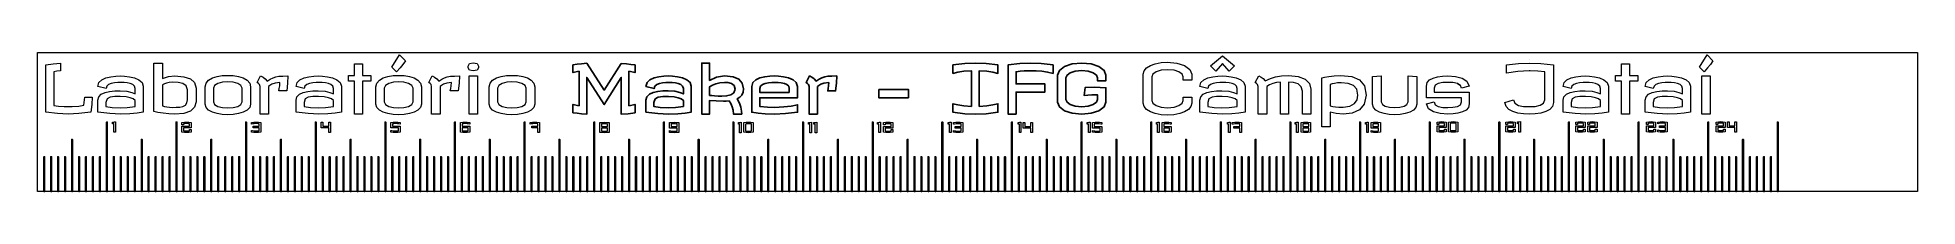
# Model space of a CAD drawing. Header units: millimetres. Extents: x 0 to 270, y 0 to 20.
import ezdxf

# ---------------------------------------------------------------- set-up
doc = ezdxf.new("R2010")
doc.units = ezdxf.units.MM
doc.layers.get('0').update_dxf_attribs({"linetype": 'CONTINUOUS', "lineweight": 25})
doc.layers.add('Corte', color=3, linetype='CONTINUOUS', lineweight=0)
doc.layers.add('Gravação', color=5, linetype='CONTINUOUS', lineweight=9)

msp = doc.modelspace()

# ---------------------------------------------------------------- linework, layer by layer
msp.add_lwpolyline([(214.24, 18.95), (214.24, 18.95)])
for points in [[(9.9, 0), (10, 0), (10, 10), (9.9, 10)], [(19.9, 0), (20, 0), (20, 10), (19.9, 10)], [(29.9, 0), (30, 0), (30, 10), (29.9, 10)], [(39.9, 0), (40, 0), (40, 10), (39.9, 10)], [(49.9, 0), (50, 0), (50, 10), (49.9, 10)], [(59.9, 0), (60, 0), (60, 10), (59.9, 10)], [(69.9, 0), (70, 0), (70, 10), (69.9, 10)], [(79.9, 0), (80, 0), (80, 10), (79.9, 10)], [(89.9, 0), (90, 0), (90, 10), (89.9, 10)], [(99.9, 0), (100, 0), (100, 10), (99.9, 10)], [(109.9, 0), (110, 0), (110, 10), (109.9, 10)], [(119.9, 0), (120, 0), (120, 10), (119.9, 10)], [(129.9, 0), (130, 0), (130, 10), (129.9, 10)], [(139.9, 0), (140, 0), (140, 10), (139.9, 10)], [(149.9, 0), (150, 0), (150, 10), (149.9, 10)], [(159.9, 0), (160, 0), (160, 10), (159.9, 10)], [(169.9, 0), (170, 0), (170, 10), (169.9, 10)], [(179.9, 0), (180, 0), (180, 10), (179.9, 10)], [(189.9, 0), (190, 0), (190, 10), (189.9, 10)], [(199.9, 0), (200, 0), (200, 10), (199.9, 10)], [(209.9, 0), (210, 0), (210, 10), (209.9, 10)], [(219.9, 0), (220, 0), (220, 10), (219.9, 10)], [(229.9, 0), (230, 0), (230, 10), (229.9, 10)], [(239.9, 0), (240, 0), (240, 10), (239.9, 10)], [(249.9, 0), (250, 0), (250, 10), (249.9, 10)], [(4.9, 0), (5, 0), (5, 7.5), (4.9, 7.5)], [(14.9, 0), (15, 0), (15, 7.5), (14.9, 7.5)], [(24.9, 0), (25, 0), (25, 7.5), (24.9, 7.5)], [(34.9, 0), (35, 0), (35, 7.5), (34.9, 7.5)], [(44.9, 0), (45, 0), (45, 7.5), (44.9, 7.5)], [(54.9, 0), (55, 0), (55, 7.5), (54.9, 7.5)], [(64.9, 0), (65, 0), (65, 7.5), (64.9, 7.5)], [(74.9, 0), (75, 0), (75, 7.5), (74.9, 7.5)], [(84.9, 0), (85, 0), (85, 7.5), (84.9, 7.5)], [(94.9, 0), (95, 0), (95, 7.5), (94.9, 7.5)], [(104.9, 0), (105, 0), (105, 7.5), (104.9, 7.5)], [(114.9, 0), (115, 0), (115, 7.5), (114.9, 7.5)], [(124.9, 0), (125, 0), (125, 7.5), (124.9, 7.5)], [(134.9, 0), (135, 0), (135, 7.5), (134.9, 7.5)], [(144.9, 0), (145, 0), (145, 7.5), (144.9, 7.5)], [(154.9, 0), (155, 0), (155, 7.5), (154.9, 7.5)], [(164.9, 0), (165, 0), (165, 7.5), (164.9, 7.5)], [(174.9, 0), (175, 0), (175, 7.5), (174.9, 7.5)], [(184.9, 0), (185, 0), (185, 7.5), (184.9, 7.5)], [(194.9, 0), (195, 0), (195, 7.5), (194.9, 7.5)], [(204.9, 0), (205, 0), (205, 7.5), (204.9, 7.5)], [(214.9, 0), (215, 0), (215, 7.5), (214.9, 7.5)], [(224.9, 0), (225, 0), (225, 7.5), (224.9, 7.5)], [(234.9, 0), (235, 0), (235, 7.5), (234.9, 7.5)], [(244.9, 0), (245, 0), (245, 7.5), (244.9, 7.5)], [(0.9, 0), (1, 0), (1, 5), (0.9, 5)], [(1.9, 0), (2, 0), (2, 5), (1.9, 5)], [(2.9, 0), (3, 0), (3, 5), (2.9, 5)], [(3.9, 0), (4, 0), (4, 5), (3.9, 5)], [(5.9, 0), (6, 0), (6, 5), (5.9, 5)], [(6.9, 0), (7, 0), (7, 5), (6.9, 5)], [(7.9, 0), (8, 0), (8, 5), (7.9, 5)], [(8.9, 0), (9, 0), (9, 5), (8.9, 5)], [(10.9, 0), (11, 0), (11, 5), (10.9, 5)], [(11.9, 0), (12, 0), (12, 5), (11.9, 5)], [(12.9, 0), (13, 0), (13, 5), (12.9, 5)], [(13.9, 0), (14, 0), (14, 5), (13.9, 5)], [(15.9, 0), (16, 0), (16, 5), (15.9, 5)], [(16.9, 0), (17, 0), (17, 5), (16.9, 5)], [(17.9, 0), (18, 0), (18, 5), (17.9, 5)], [(18.9, 0), (19, 0), (19, 5), (18.9, 5)], [(20.9, 0), (21, 0), (21, 5), (20.9, 5)], [(21.9, 0), (22, 0), (22, 5), (21.9, 5)], [(22.9, 0), (23, 0), (23, 5), (22.9, 5)], [(23.9, 0), (24, 0), (24, 5), (23.9, 5)], [(25.9, 0), (26, 0), (26, 5), (25.9, 5)], [(26.9, 0), (27, 0), (27, 5), (26.9, 5)], [(27.9, 0), (28, 0), (28, 5), (27.9, 5)], [(28.9, 0), (29, 0), (29, 5), (28.9, 5)], [(30.9, 0), (31, 0), (31, 5), (30.9, 5)], [(31.9, 0), (32, 0), (32, 5), (31.9, 5)], [(32.9, 0), (33, 0), (33, 5), (32.9, 5)], [(33.9, 0), (34, 0), (34, 5), (33.9, 5)], [(35.9, 0), (36, 0), (36, 5), (35.9, 5)], [(36.9, 0), (37, 0), (37, 5), (36.9, 5)], [(37.9, 0), (38, 0), (38, 5), (37.9, 5)], [(38.9, 0), (39, 0), (39, 5), (38.9, 5)], [(40.9, 0), (41, 0), (41, 5), (40.9, 5)], [(41.9, 0), (42, 0), (42, 5), (41.9, 5)], [(42.9, 0), (43, 0), (43, 5), (42.9, 5)], [(43.9, 0), (44, 0), (44, 5), (43.9, 5)], [(45.9, 0), (46, 0), (46, 5), (45.9, 5)], [(46.9, 0), (47, 0), (47, 5), (46.9, 5)], [(47.9, 0), (48, 0), (48, 5), (47.9, 5)], [(48.9, 0), (49, 0), (49, 5), (48.9, 5)], [(50.9, 0), (51, 0), (51, 5), (50.9, 5)], [(51.9, 0), (52, 0), (52, 5), (51.9, 5)], [(52.9, 0), (53, 0), (53, 5), (52.9, 5)], [(53.9, 0), (54, 0), (54, 5), (53.9, 5)], [(55.9, 0), (56, 0), (56, 5), (55.9, 5)], [(56.9, 0), (57, 0), (57, 5), (56.9, 5)], [(57.9, 0), (58, 0), (58, 5), (57.9, 5)], [(58.9, 0), (59, 0), (59, 5), (58.9, 5)], [(60.9, 0), (61, 0), (61, 5), (60.9, 5)], [(61.9, 0), (62, 0), (62, 5), (61.9, 5)], [(62.9, 0), (63, 0), (63, 5), (62.9, 5)], [(63.9, 0), (64, 0), (64, 5), (63.9, 5)], [(65.9, 0), (66, 0), (66, 5), (65.9, 5)], [(66.9, 0), (67, 0), (67, 5), (66.9, 5)], [(67.9, 0), (68, 0), (68, 5), (67.9, 5)], [(68.9, 0), (69, 0), (69, 5), (68.9, 5)], [(70.9, 0), (71, 0), (71, 5), (70.9, 5)], [(71.9, 0), (72, 0), (72, 5), (71.9, 5)], [(72.9, 0), (73, 0), (73, 5), (72.9, 5)], [(73.9, 0), (74, 0), (74, 5), (73.9, 5)], [(75.9, 0), (76, 0), (76, 5), (75.9, 5)], [(76.9, 0), (77, 0), (77, 5), (76.9, 5)], [(77.9, 0), (78, 0), (78, 5), (77.9, 5)], [(78.9, 0), (79, 0), (79, 5), (78.9, 5)], [(80.9, 0), (81, 0), (81, 5), (80.9, 5)], [(81.9, 0), (82, 0), (82, 5), (81.9, 5)], [(82.9, 0), (83, 0), (83, 5), (82.9, 5)], [(83.9, 0), (84, 0), (84, 5), (83.9, 5)], [(85.9, 0), (86, 0), (86, 5), (85.9, 5)], [(86.9, 0), (87, 0), (87, 5), (86.9, 5)], [(87.9, 0), (88, 0), (88, 5), (87.9, 5)], [(88.9, 0), (89, 0), (89, 5), (88.9, 5)], [(90.9, 0), (91, 0), (91, 5), (90.9, 5)], [(91.9, 0), (92, 0), (92, 5), (91.9, 5)], [(92.9, 0), (93, 0), (93, 5), (92.9, 5)], [(93.9, 0), (94, 0), (94, 5), (93.9, 5)], [(95.9, 0), (96, 0), (96, 5), (95.9, 5)], [(96.9, 0), (97, 0), (97, 5), (96.9, 5)], [(97.9, 0), (98, 0), (98, 5), (97.9, 5)], [(98.9, 0), (99, 0), (99, 5), (98.9, 5)], [(100.9, 0), (101, 0), (101, 5), (100.9, 5)], [(101.9, 0), (102, 0), (102, 5), (101.9, 5)], [(102.9, 0), (103, 0), (103, 5), (102.9, 5)], [(103.9, 0), (104, 0), (104, 5), (103.9, 5)], [(105.9, 0), (106, 0), (106, 5), (105.9, 5)], [(106.9, 0), (107, 0), (107, 5), (106.9, 5)], [(107.9, 0), (108, 0), (108, 5), (107.9, 5)], [(108.9, 0), (109, 0), (109, 5), (108.9, 5)], [(110.9, 0), (111, 0), (111, 5), (110.9, 5)], [(111.9, 0), (112, 0), (112, 5), (111.9, 5)], [(112.9, 0), (113, 0), (113, 5), (112.9, 5)], [(113.9, 0), (114, 0), (114, 5), (113.9, 5)], [(115.9, 0), (116, 0), (116, 5), (115.9, 5)], [(116.9, 0), (117, 0), (117, 5), (116.9, 5)], [(117.9, 0), (118, 0), (118, 5), (117.9, 5)], [(118.9, 0), (119, 0), (119, 5), (118.9, 5)], [(120.9, 0), (121, 0), (121, 5), (120.9, 5)], [(121.9, 0), (122, 0), (122, 5), (121.9, 5)], [(122.9, 0), (123, 0), (123, 5), (122.9, 5)], [(123.9, 0), (124, 0), (124, 5), (123.9, 5)], [(125.9, 0), (126, 0), (126, 5), (125.9, 5)], [(126.9, 0), (127, 0), (127, 5), (126.9, 5)], [(127.9, 0), (128, 0), (128, 5), (127.9, 5)], [(128.9, 0), (129, 0), (129, 5), (128.9, 5)], [(130.9, 0), (131, 0), (131, 5), (130.9, 5)], [(131.9, 0), (132, 0), (132, 5), (131.9, 5)], [(132.9, 0), (133, 0), (133, 5), (132.9, 5)], [(133.9, 0), (134, 0), (134, 5), (133.9, 5)], [(135.9, 0), (136, 0), (136, 5), (135.9, 5)], [(136.9, 0), (137, 0), (137, 5), (136.9, 5)], [(137.9, 0), (138, 0), (138, 5), (137.9, 5)], [(138.9, 0), (139, 0), (139, 5), (138.9, 5)], [(140.9, 0), (141, 0), (141, 5), (140.9, 5)], [(141.9, 0), (142, 0), (142, 5), (141.9, 5)], [(142.9, 0), (143, 0), (143, 5), (142.9, 5)], [(143.9, 0), (144, 0), (144, 5), (143.9, 5)], [(145.9, 0), (146, 0), (146, 5), (145.9, 5)], [(146.9, 0), (147, 0), (147, 5), (146.9, 5)], [(147.9, 0), (148, 0), (148, 5), (147.9, 5)], [(148.9, 0), (149, 0), (149, 5), (148.9, 5)], [(150.9, 0), (151, 0), (151, 5), (150.9, 5)], [(151.9, 0), (152, 0), (152, 5), (151.9, 5)], [(152.9, 0), (153, 0), (153, 5), (152.9, 5)], [(153.9, 0), (154, 0), (154, 5), (153.9, 5)], [(155.9, 0), (156, 0), (156, 5), (155.9, 5)], [(156.9, 0), (157, 0), (157, 5), (156.9, 5)], [(157.9, 0), (158, 0), (158, 5), (157.9, 5)], [(158.9, 0), (159, 0), (159, 5), (158.9, 5)], [(160.9, 0), (161, 0), (161, 5), (160.9, 5)], [(161.9, 0), (162, 0), (162, 5), (161.9, 5)], [(162.9, 0), (163, 0), (163, 5), (162.9, 5)], [(163.9, 0), (164, 0), (164, 5), (163.9, 5)], [(165.9, 0), (166, 0), (166, 5), (165.9, 5)], [(166.9, 0), (167, 0), (167, 5), (166.9, 5)], [(167.9, 0), (168, 0), (168, 5), (167.9, 5)], [(168.9, 0), (169, 0), (169, 5), (168.9, 5)], [(170.9, 0), (171, 0), (171, 5), (170.9, 5)], [(171.9, 0), (172, 0), (172, 5), (171.9, 5)], [(172.9, 0), (173, 0), (173, 5), (172.9, 5)], [(173.9, 0), (174, 0), (174, 5), (173.9, 5)], [(175.9, 0), (176, 0), (176, 5), (175.9, 5)], [(176.9, 0), (177, 0), (177, 5), (176.9, 5)], [(177.9, 0), (178, 0), (178, 5), (177.9, 5)], [(178.9, 0), (179, 0), (179, 5), (178.9, 5)], [(180.9, 0), (181, 0), (181, 5), (180.9, 5)], [(181.9, 0), (182, 0), (182, 5), (181.9, 5)], [(182.9, 0), (183, 0), (183, 5), (182.9, 5)], [(183.9, 0), (184, 0), (184, 5), (183.9, 5)], [(185.9, 0), (186, 0), (186, 5), (185.9, 5)], [(186.9, 0), (187, 0), (187, 5), (186.9, 5)], [(187.9, 0), (188, 0), (188, 5), (187.9, 5)], [(188.9, 0), (189, 0), (189, 5), (188.9, 5)], [(190.9, 0), (191, 0), (191, 5), (190.9, 5)], [(191.9, 0), (192, 0), (192, 5), (191.9, 5)], [(192.9, 0), (193, 0), (193, 5), (192.9, 5)], [(193.9, 0), (194, 0), (194, 5), (193.9, 5)], [(195.9, 0), (196, 0), (196, 5), (195.9, 5)], [(196.9, 0), (197, 0), (197, 5), (196.9, 5)], [(197.9, 0), (198, 0), (198, 5), (197.9, 5)], [(198.9, 0), (199, 0), (199, 5), (198.9, 5)], [(200.9, 0), (201, 0), (201, 5), (200.9, 5)], [(201.9, 0), (202, 0), (202, 5), (201.9, 5)], [(202.9, 0), (203, 0), (203, 5), (202.9, 5)], [(203.9, 0), (204, 0), (204, 5), (203.9, 5)], [(205.9, 0), (206, 0), (206, 5), (205.9, 5)], [(206.9, 0), (207, 0), (207, 5), (206.9, 5)], [(207.9, 0), (208, 0), (208, 5), (207.9, 5)], [(208.9, 0), (209, 0), (209, 5), (208.9, 5)], [(210.9, 0), (211, 0), (211, 5), (210.9, 5)], [(211.9, 0), (212, 0), (212, 5), (211.9, 5)], [(212.9, 0), (213, 0), (213, 5), (212.9, 5)], [(213.9, 0), (214, 0), (214, 5), (213.9, 5)], [(215.9, 0), (216, 0), (216, 5), (215.9, 5)], [(216.9, 0), (217, 0), (217, 5), (216.9, 5)], [(217.9, 0), (218, 0), (218, 5), (217.9, 5)], [(218.9, 0), (219, 0), (219, 5), (218.9, 5)], [(220.9, 0), (221, 0), (221, 5), (220.9, 5)], [(221.9, 0), (222, 0), (222, 5), (221.9, 5)], [(222.9, 0), (223, 0), (223, 5), (222.9, 5)], [(223.9, 0), (224, 0), (224, 5), (223.9, 5)], [(225.9, 0), (226, 0), (226, 5), (225.9, 5)], [(226.9, 0), (227, 0), (227, 5), (226.9, 5)], [(227.9, 0), (228, 0), (228, 5), (227.9, 5)], [(228.9, 0), (229, 0), (229, 5), (228.9, 5)], [(230.9, 0), (231, 0), (231, 5), (230.9, 5)], [(231.9, 0), (232, 0), (232, 5), (231.9, 5)], [(232.9, 0), (233, 0), (233, 5), (232.9, 5)], [(233.9, 0), (234, 0), (234, 5), (233.9, 5)], [(235.9, 0), (236, 0), (236, 5), (235.9, 5)], [(236.9, 0), (237, 0), (237, 5), (236.9, 5)], [(237.9, 0), (238, 0), (238, 5), (237.9, 5)], [(238.9, 0), (239, 0), (239, 5), (238.9, 5)], [(240.9, 0), (241, 0), (241, 5), (240.9, 5)], [(241.9, 0), (242, 0), (242, 5), (241.9, 5)], [(242.9, 0), (243, 0), (243, 5), (242.9, 5)], [(243.9, 0), (244, 0), (244, 5), (243.9, 5)], [(245.9, 0), (246, 0), (246, 5), (245.9, 5)], [(246.9, 0), (247, 0), (247, 5), (246.9, 5)], [(247.9, 0), (248, 0), (248, 5), (247.9, 5)], [(248.9, 0), (249, 0), (249, 5), (248.9, 5)]]:
    msp.add_lwpolyline(points, close=True)
at = {"layer": 'Corte'}
msp.add_lwpolyline([(0, 0), (0, 20), (270, 20), (270, 0)], close=True, dxfattribs=at)
at = {"layer": 'Gravação', "linetype": 'CONTINUOUS', "lineweight": 25}
msp.add_line((134.13, 12.24), (134.13, 17.37), dxfattribs=at)
at = {"layer": 'Gravação', "color": 7, "linetype": 'CONTINUOUS', "lineweight": 25}
for p, q in [((204.36, 15.27), (203.92, 15.53)), ((109, 0), (109, 5))]:
    msp.add_line(p, q, dxfattribs=at)
at = {"layer": 'Gravação'}
for p, q in [((50.74, 9.95), (51.09, 9.99)), ((50.74, 9.95), (51.09, 9.99)), ((50.74, 9.14), (50.74, 9.95)), ((50.74, 9.14), (50.74, 9.95)), ((51.83, 9.14), (50.74, 9.14)), ((51.83, 9.14), (50.74, 9.14)), ((50.74, 8.55), (50.74, 8.8)), ((50.74, 8.8), (50.89, 8.76)), ((50.74, 8.55), (50.74, 8.8)), ((50.74, 8.8), (50.89, 8.76)), ((51.09, 8.51), (50.74, 8.55)), ((51.09, 8.51), (50.74, 8.55)), ((50.89, 8.76), (51.06, 8.74)), ((50.89, 8.76), (51.06, 8.74)), ((51.04, 9.76), (50.98, 9.75)), ((51.04, 9.76), (50.98, 9.75)), ((50.98, 9.75), (50.98, 9.39)), ((50.98, 9.75), (50.98, 9.39)), ((50.98, 9.39), (52.07, 9.39)), ((50.98, 9.39), (52.07, 9.39)), ((51.12, 9.76), (51.04, 9.76)), ((51.12, 9.76), (51.04, 9.76)), ((51.06, 8.74), (51.29, 8.72)), ((51.06, 8.74), (51.29, 8.72)), ((51.09, 9.99), (51.4, 10)), ((51.09, 9.99), (51.4, 10)), ((51.41, 8.49), (51.09, 8.51)), ((51.41, 8.49), (51.09, 8.51)), ((51.21, 9.77), (51.12, 9.76)), ((51.21, 9.77), (51.12, 9.76)), ((51.35, 9.78), (51.21, 9.77)), ((51.35, 9.78), (51.21, 9.77)), ((51.29, 8.72), (51.34, 8.72)), ((51.29, 8.72), (51.34, 8.72)), ((51.34, 8.72), (51.4, 8.72)), ((51.34, 8.72), (51.4, 8.72)), ((51.4, 9.78), (51.35, 9.78)), ((51.4, 9.78), (51.35, 9.78)), ((51.4, 10), (51.72, 9.99)), ((51.4, 10), (51.4, 10)), ((51.4, 10), (51.72, 9.99)), ((51.4, 10), (51.4, 10)), ((51.69, 9.76), (51.4, 9.78)), ((51.69, 9.76), (51.4, 9.78)), ((51.4, 8.72), (51.46, 8.72)), ((51.4, 8.72), (51.46, 8.72)), ((51.72, 8.51), (51.41, 8.49)), ((51.72, 8.51), (51.41, 8.49)), ((51.46, 8.72), (51.52, 8.72)), ((51.46, 8.72), (51.52, 8.72)), ((51.52, 8.72), (51.69, 8.73)), ((51.52, 8.72), (51.69, 8.73)), ((51.89, 9.74), (51.69, 9.76)), ((51.89, 9.74), (51.69, 9.76)), ((51.69, 8.73), (51.83, 8.75)), ((51.69, 8.73), (51.83, 8.75)), ((51.72, 9.99), (52.07, 9.95)), ((51.72, 9.99), (52.07, 9.95)), ((52.07, 8.55), (51.72, 8.51)), ((52.07, 8.55), (51.72, 8.51)), ((51.83, 8.75), (51.83, 9.14)), ((51.83, 8.75), (51.83, 9.14)), ((52.07, 9.7), (51.89, 9.74)), ((52.07, 9.7), (51.89, 9.74)), ((52.07, 9.95), (52.07, 9.7)), ((52.07, 9.95), (52.07, 9.7)), ((52.07, 9.39), (52.07, 8.55)), ((52.07, 9.39), (52.07, 8.55)), ((60.74, 9.95), (61.09, 9.99)), ((60.74, 9.95), (61.09, 9.99)), ((60.74, 8.55), (60.74, 9.95)), ((60.74, 8.55), (60.74, 9.95)), ((61.09, 8.51), (60.74, 8.55)), ((61.09, 8.51), (60.74, 8.55)), ((61.16, 9.76), (60.98, 9.74)), ((61.16, 9.76), (60.98, 9.74)), ((60.98, 9.74), (60.98, 9.39)), ((60.98, 9.74), (60.98, 9.39)), ((60.98, 9.39), (62.07, 9.39)), ((60.98, 9.39), (62.07, 9.39)), ((61.83, 9.14), (60.98, 9.14)), ((60.98, 9.14), (60.98, 8.75)), ((61.83, 9.14), (60.98, 9.14)), ((60.98, 9.14), (60.98, 8.75)), ((60.98, 8.75), (61.12, 8.73)), ((60.98, 8.75), (61.12, 8.73)), ((61.09, 9.99), (61.4, 10)), ((61.09, 9.99), (61.4, 10)), ((61.41, 8.49), (61.09, 8.51)), ((61.41, 8.49), (61.09, 8.51)), ((61.12, 8.73), (61.29, 8.72)), ((61.12, 8.73), (61.29, 8.72)), ((61.41, 9.78), (61.16, 9.76)), ((61.41, 9.78), (61.16, 9.76)), ((61.29, 8.72), (61.35, 8.72)), ((61.29, 8.72), (61.35, 8.72)), ((61.35, 8.72), (61.41, 8.72)), ((61.35, 8.72), (61.41, 8.72)), ((61.4, 10), (61.72, 9.99)), ((61.4, 10), (61.4, 10)), ((61.4, 10), (61.72, 9.99)), ((61.4, 10), (61.4, 10)), ((61.7, 9.76), (61.41, 9.78)), ((61.7, 9.76), (61.41, 9.78)), ((61.41, 8.72), (61.46, 8.72)), ((61.41, 8.72), (61.41, 8.72)), ((61.41, 8.72), (61.46, 8.72)), ((61.41, 8.72), (61.41, 8.72)), ((61.72, 8.51), (61.41, 8.49)), ((61.72, 8.51), (61.41, 8.49)), ((61.46, 8.72), (61.52, 8.72)), ((61.46, 8.72), (61.52, 8.72)), ((61.52, 8.72), (61.69, 8.73)), ((61.52, 8.72), (61.69, 8.73)), ((61.69, 8.73), (61.83, 8.75)), ((61.69, 8.73), (61.83, 8.75)), ((61.91, 9.73), (61.7, 9.76)), ((61.91, 9.73), (61.7, 9.76)), ((61.72, 9.99), (62.07, 9.95)), ((61.72, 9.99), (62.07, 9.95)), ((62.07, 8.55), (61.72, 8.51)), ((62.07, 8.55), (61.72, 8.51)), ((61.83, 8.75), (61.83, 9.14)), ((61.83, 8.75), (61.83, 9.14)), ((62.07, 9.7), (61.91, 9.73)), ((62.07, 9.7), (61.91, 9.73)), ((62.07, 9.95), (62.07, 9.7)), ((62.07, 9.95), (62.07, 9.7)), ((62.07, 9.39), (62.07, 8.55)), ((62.07, 9.39), (62.07, 8.55)), ((70.75, 9.95), (71.09, 9.99)), ((70.75, 9.95), (71.09, 9.99)), ((70.75, 9.7), (70.75, 9.95)), ((70.75, 9.7), (70.75, 9.95)), ((70.91, 9.74), (70.75, 9.7)), ((70.91, 9.74), (70.75, 9.7)), ((71.11, 9.76), (70.91, 9.74)), ((71.11, 9.76), (70.91, 9.74)), ((70.98, 9.39), (71.84, 9.39)), ((70.98, 9.14), (70.98, 9.39)), ((70.98, 9.39), (71.84, 9.39)), ((70.98, 9.14), (70.98, 9.39)), ((71.84, 9.14), (70.98, 9.14)), ((71.84, 9.14), (70.98, 9.14)), ((71.09, 9.99), (71.41, 10)), ((71.09, 9.99), (71.41, 10)), ((71.41, 9.78), (71.11, 9.76)), ((71.41, 9.78), (71.11, 9.76)), ((71.41, 10), (71.72, 9.99)), ((71.41, 10), (71.41, 10)), ((71.41, 10), (71.72, 9.99)), ((71.41, 10), (71.41, 10)), ((71.61, 9.77), (71.41, 9.78)), ((71.61, 9.77), (71.41, 9.78)), ((71.84, 9.75), (71.61, 9.77)), ((71.84, 9.75), (71.61, 9.77)), ((71.72, 9.99), (72.07, 9.95)), ((71.72, 9.99), (72.07, 9.95)), ((71.84, 9.39), (71.84, 9.75)), ((71.84, 9.39), (71.84, 9.75)), ((71.84, 8.49), (71.84, 9.14)), ((71.84, 8.49), (71.84, 9.14)), ((72.07, 8.49), (71.84, 8.49)), ((72.07, 8.49), (71.84, 8.49)), ((72.07, 9.95), (72.07, 8.49)), ((72.07, 9.95), (72.07, 8.49)), ((80.75, 9.91), (81.1, 9.95)), ((80.75, 9.91), (81.1, 9.95)), ((80.75, 8.51), (80.75, 9.91)), ((80.75, 8.51), (80.75, 9.91)), ((81.1, 8.47), (80.75, 8.51)), ((81.1, 8.47), (80.75, 8.51)), ((81.06, 9.72), (80.99, 9.71)), ((81.06, 9.72), (80.99, 9.71)), ((80.99, 9.71), (80.99, 9.35)), ((80.99, 9.71), (80.99, 9.35)), ((80.99, 9.35), (81.84, 9.35)), ((80.99, 9.35), (81.84, 9.35)), ((81.84, 9.11), (80.99, 9.11)), ((80.99, 9.11), (80.99, 8.71)), ((81.84, 9.11), (80.99, 9.11)), ((80.99, 9.11), (80.99, 8.71)), ((80.99, 8.71), (81.13, 8.69)), ((80.99, 8.71), (81.13, 8.69)), ((81.14, 9.73), (81.06, 9.72)), ((81.14, 9.73), (81.06, 9.72)), ((81.1, 9.95), (81.41, 9.96)), ((81.1, 9.95), (81.41, 9.96)), ((81.42, 8.46), (81.1, 8.47)), ((81.42, 8.46), (81.1, 8.47)), ((81.13, 8.69), (81.3, 8.68)), ((81.13, 8.69), (81.3, 8.68)), ((81.26, 9.73), (81.14, 9.73)), ((81.26, 9.73), (81.14, 9.73)), ((81.41, 9.74), (81.26, 9.73)), ((81.41, 9.74), (81.26, 9.73)), ((81.3, 8.68), (81.35, 8.68)), ((81.3, 8.68), (81.35, 8.68)), ((81.35, 8.68), (81.41, 8.68)), ((81.35, 8.68), (81.41, 8.68)), ((81.41, 9.96), (81.73, 9.95)), ((81.41, 9.96), (81.41, 9.96)), ((81.41, 9.96), (81.73, 9.95)), ((81.41, 9.96), (81.41, 9.96)), ((81.62, 9.73), (81.41, 9.74)), ((81.41, 9.74), (81.41, 9.74)), ((81.62, 9.73), (81.41, 9.74)), ((81.41, 9.74), (81.41, 9.74)), ((81.41, 8.68), (81.47, 8.68)), ((81.41, 8.68), (81.41, 8.68)), ((81.41, 8.68), (81.47, 8.68)), ((81.41, 8.68), (81.41, 8.68)), ((81.73, 8.47), (81.42, 8.46)), ((81.73, 8.47), (81.42, 8.46)), ((81.47, 8.68), (81.53, 8.68)), ((81.47, 8.68), (81.53, 8.68)), ((81.53, 8.68), (81.7, 8.69)), ((81.53, 8.68), (81.7, 8.69)), ((81.84, 9.71), (81.62, 9.73)), ((81.84, 9.71), (81.62, 9.73)), ((81.7, 8.69), (81.84, 8.71)), ((81.7, 8.69), (81.84, 8.71)), ((81.73, 9.95), (82.08, 9.91)), ((81.73, 9.95), (82.08, 9.91)), ((82.08, 8.51), (81.73, 8.47)), ((82.08, 8.51), (81.73, 8.47)), ((81.84, 9.35), (81.84, 9.71)), ((81.84, 9.35), (81.84, 9.71)), ((81.84, 8.71), (81.84, 9.11)), ((81.84, 8.71), (81.84, 9.11)), ((82.08, 9.91), (82.08, 8.51)), ((82.08, 9.91), (82.08, 8.51)), ((90.75, 9.91), (91.1, 9.95)), ((90.75, 9.91), (91.1, 9.95)), ((90.75, 9.11), (90.75, 9.91)), ((90.75, 9.11), (90.75, 9.91)), ((91.84, 9.11), (90.75, 9.11)), ((91.84, 9.11), (90.75, 9.11)), ((90.75, 8.51), (90.75, 8.76)), ((90.75, 8.76), (90.9, 8.73)), ((90.75, 8.51), (90.75, 8.76)), ((90.75, 8.76), (90.9, 8.73)), ((91.1, 8.47), (90.75, 8.51)), ((91.1, 8.47), (90.75, 8.51)), ((90.9, 8.73), (91.07, 8.7)), ((90.9, 8.73), (91.07, 8.7)), ((91.06, 9.72), (90.99, 9.71)), ((91.06, 9.72), (90.99, 9.71)), ((90.99, 9.71), (90.99, 9.35)), ((90.99, 9.71), (90.99, 9.35)), ((90.99, 9.35), (91.84, 9.35)), ((90.99, 9.35), (91.84, 9.35)), ((91.15, 9.73), (91.06, 9.72)), ((91.15, 9.73), (91.06, 9.72)), ((91.07, 8.7), (91.3, 8.68)), ((91.07, 8.7), (91.3, 8.68)), ((91.1, 9.95), (91.41, 9.96)), ((91.1, 9.95), (91.41, 9.96)), ((91.42, 8.46), (91.1, 8.47)), ((91.42, 8.46), (91.1, 8.47)), ((91.26, 9.73), (91.15, 9.73)), ((91.26, 9.73), (91.15, 9.73)), ((91.42, 9.74), (91.26, 9.73)), ((91.42, 9.74), (91.26, 9.73)), ((91.3, 8.68), (91.36, 8.68)), ((91.3, 8.68), (91.36, 8.68)), ((91.36, 8.68), (91.42, 8.68)), ((91.36, 8.68), (91.42, 8.68)), ((91.41, 9.96), (91.73, 9.95)), ((91.41, 9.96), (91.41, 9.96)), ((91.41, 9.96), (91.73, 9.95)), ((91.41, 9.96), (91.41, 9.96)), ((91.63, 9.73), (91.42, 9.74)), ((91.42, 9.74), (91.42, 9.74)), ((91.63, 9.73), (91.42, 9.74)), ((91.42, 9.74), (91.42, 9.74)), ((91.42, 8.68), (91.47, 8.68)), ((91.42, 8.68), (91.47, 8.68)), ((91.73, 8.47), (91.42, 8.46)), ((91.73, 8.47), (91.42, 8.46)), ((91.47, 8.68), (91.53, 8.68)), ((91.47, 8.68), (91.53, 8.68)), ((91.53, 8.68), (91.7, 8.69)), ((91.53, 8.68), (91.7, 8.69)), ((91.84, 9.71), (91.63, 9.73)), ((91.84, 9.71), (91.63, 9.73)), ((91.7, 8.69), (91.84, 8.71)), ((91.7, 8.69), (91.84, 8.71)), ((91.73, 9.95), (92.08, 9.91)), ((91.73, 9.95), (92.08, 9.91)), ((92.08, 8.51), (91.73, 8.47)), ((92.08, 8.51), (91.73, 8.47)), ((91.84, 9.35), (91.84, 9.71)), ((91.84, 9.35), (91.84, 9.71)), ((91.84, 8.71), (91.84, 9.11)), ((91.84, 8.71), (91.84, 9.11)), ((92.08, 9.91), (92.08, 8.51)), ((92.08, 9.91), (92.08, 8.51)), ((100.65, 9.92), (100.78, 9.94)), ((100.65, 9.92), (100.78, 9.94)), ((100.65, 9.67), (100.65, 9.92)), ((100.65, 9.67), (100.65, 9.92)), ((100.72, 9.69), (100.65, 9.67)), ((100.72, 9.69), (100.65, 9.67)), ((100.83, 9.71), (100.72, 9.69)), ((100.83, 9.71), (100.72, 9.69)), ((100.78, 9.94), (100.91, 9.95)), ((100.78, 9.94), (100.91, 9.95)), ((100.83, 8.46), (100.83, 9.71)), ((100.83, 8.46), (100.83, 9.71)), ((101.06, 8.46), (100.83, 8.46)), ((101.06, 8.46), (100.83, 8.46)), ((100.91, 9.95), (101.06, 9.97)), ((100.91, 9.95), (101.06, 9.97)), ((101.06, 9.97), (101.06, 8.46)), ((101.06, 9.97), (101.06, 8.46)), ((101.44, 9.91), (101.79, 9.96)), ((101.44, 9.91), (101.79, 9.96)), ((101.44, 8.52), (101.44, 9.91)), ((101.44, 8.52), (101.44, 9.91)), ((101.79, 8.47), (101.44, 8.52)), ((101.79, 8.47), (101.44, 8.52)), ((101.75, 9.72), (101.68, 9.71)), ((101.75, 9.72), (101.68, 9.71)), ((101.68, 9.71), (101.68, 8.71)), ((101.68, 9.71), (101.68, 8.71)), ((101.68, 8.71), (101.82, 8.7)), ((101.68, 8.71), (101.82, 8.7)), ((101.84, 9.73), (101.75, 9.72)), ((101.84, 9.73), (101.75, 9.72)), ((101.79, 9.96), (102.1, 9.97)), ((101.79, 9.96), (102.1, 9.97)), ((102.11, 8.46), (101.79, 8.47)), ((102.11, 8.46), (101.79, 8.47)), ((101.82, 8.7), (101.99, 8.69)), ((101.82, 8.7), (101.99, 8.69)), ((101.95, 9.74), (101.84, 9.73)), ((101.95, 9.74), (101.84, 9.73)), ((102.1, 9.74), (101.95, 9.74)), ((102.1, 9.74), (101.95, 9.74)), ((101.99, 8.69), (102.05, 8.69)), ((101.99, 8.69), (102.05, 8.69)), ((102.05, 8.69), (102.1, 8.69)), ((102.05, 8.69), (102.1, 8.69)), ((102.1, 9.97), (102.42, 9.96)), ((102.1, 9.97), (102.1, 9.97)), ((102.1, 9.97), (102.42, 9.96)), ((102.1, 9.97), (102.1, 9.97)), ((102.21, 9.74), (102.1, 9.74)), ((102.21, 9.74), (102.1, 9.74)), ((102.1, 8.69), (102.16, 8.69)), ((102.1, 8.69), (102.1, 8.69)), ((102.1, 8.69), (102.16, 8.69)), ((102.1, 8.69), (102.1, 8.69)), ((102.42, 8.47), (102.11, 8.46)), ((102.42, 8.47), (102.11, 8.46)), ((102.16, 8.69), (102.22, 8.69)), ((102.16, 8.69), (102.22, 8.69)), ((102.33, 9.74), (102.21, 9.74)), ((102.33, 9.74), (102.21, 9.74)), ((102.22, 8.69), (102.39, 8.7)), ((102.22, 8.69), (102.39, 8.7)), ((102.44, 9.73), (102.33, 9.74)), ((102.44, 9.73), (102.33, 9.74)), ((102.39, 8.7), (102.53, 8.71)), ((102.39, 8.7), (102.53, 8.71)), ((102.42, 9.96), (102.77, 9.91)), ((102.42, 9.96), (102.77, 9.91)), ((102.77, 8.52), (102.42, 8.47)), ((102.77, 8.52), (102.42, 8.47)), ((102.53, 9.72), (102.44, 9.73)), ((102.53, 9.72), (102.44, 9.73)), ((102.53, 8.71), (102.53, 9.72)), ((102.53, 8.71), (102.53, 9.72)), ((102.77, 9.91), (102.77, 8.52)), ((102.77, 9.91), (102.77, 8.52)), ((110.74, 9.92), (110.86, 9.94)), ((110.74, 9.92), (110.86, 9.94)), ((110.74, 9.67), (110.74, 9.92)), ((110.74, 9.67), (110.74, 9.92)), ((110.81, 9.69), (110.74, 9.67)), ((110.81, 9.69), (110.74, 9.67)), ((110.91, 9.71), (110.81, 9.69)), ((110.91, 9.71), (110.81, 9.69)), ((110.86, 9.94), (110.99, 9.95)), ((110.86, 9.94), (110.99, 9.95)), ((110.91, 8.46), (110.91, 9.71)), ((110.91, 8.46), (110.91, 9.71)), ((111.15, 8.46), (110.91, 8.46)), ((111.15, 8.46), (110.91, 8.46)), ((110.99, 9.95), (111.15, 9.97)), ((110.99, 9.95), (111.15, 9.97)), ((111.15, 9.97), (111.15, 8.46)), ((111.15, 9.97), (111.15, 8.46)), ((111.51, 9.92), (111.63, 9.94)), ((111.51, 9.92), (111.63, 9.94)), ((111.51, 9.67), (111.51, 9.92)), ((111.51, 9.67), (111.51, 9.92)), ((111.58, 9.69), (111.51, 9.67)), ((111.58, 9.69), (111.51, 9.67)), ((111.68, 9.71), (111.58, 9.69)), ((111.68, 9.71), (111.58, 9.69)), ((111.63, 9.94), (111.76, 9.95)), ((111.63, 9.94), (111.76, 9.95)), ((111.68, 8.46), (111.68, 9.71)), ((111.68, 8.46), (111.68, 9.71)), ((111.92, 8.46), (111.68, 8.46)), ((111.92, 8.46), (111.68, 8.46)), ((111.76, 9.95), (111.92, 9.97)), ((111.76, 9.95), (111.92, 9.97)), ((111.92, 9.97), (111.92, 8.46)), ((111.92, 9.97), (111.92, 8.46)), ((120.66, 9.92), (120.78, 9.94)), ((120.66, 9.92), (120.78, 9.94)), ((120.66, 9.67), (120.66, 9.92)), ((120.66, 9.67), (120.66, 9.92)), ((120.73, 9.69), (120.66, 9.67)), ((120.73, 9.69), (120.66, 9.67)), ((120.83, 9.71), (120.73, 9.69)), ((120.83, 9.71), (120.73, 9.69)), ((120.78, 9.94), (120.91, 9.96)), ((120.78, 9.94), (120.91, 9.96)), ((120.83, 8.47), (120.83, 9.71)), ((120.83, 8.47), (120.83, 9.71)), ((121.07, 8.47), (120.83, 8.47)), ((121.07, 8.47), (120.83, 8.47)), ((120.91, 9.96), (121.07, 9.97)), ((120.91, 9.96), (121.07, 9.97)), ((121.07, 9.97), (121.07, 8.47)), ((121.07, 9.97), (121.07, 8.47)), ((121.49, 9.92), (121.84, 9.96)), ((121.49, 9.92), (121.84, 9.96)), ((121.49, 9.57), (121.49, 9.92)), ((121.49, 9.57), (121.49, 9.92)), ((121.73, 9.57), (121.49, 9.57)), ((121.73, 9.57), (121.49, 9.57)), ((121.49, 9.36), (122.58, 9.36)), ((121.49, 8.52), (121.49, 9.36)), ((121.49, 9.36), (122.58, 9.36)), ((121.49, 8.52), (121.49, 9.36)), ((121.84, 8.48), (121.49, 8.52)), ((121.84, 8.48), (121.49, 8.52)), ((121.8, 9.73), (121.73, 9.72)), ((121.8, 9.73), (121.73, 9.72)), ((121.73, 9.72), (121.73, 9.57)), ((121.73, 9.72), (121.73, 9.57)), ((122.82, 9.12), (121.73, 9.12)), ((121.73, 9.12), (121.73, 8.72)), ((122.82, 9.12), (121.73, 9.12)), ((121.73, 9.12), (121.73, 8.72)), ((121.73, 8.72), (121.87, 8.7)), ((121.73, 8.72), (121.87, 8.7)), ((121.88, 9.74), (121.8, 9.73)), ((121.88, 9.74), (121.8, 9.73)), ((121.84, 9.96), (122.15, 9.97)), ((121.84, 9.96), (122.15, 9.97)), ((122.16, 8.47), (121.84, 8.48)), ((122.16, 8.47), (121.84, 8.48)), ((121.87, 8.7), (122.04, 8.69)), ((121.87, 8.7), (122.04, 8.69)), ((122, 9.75), (121.88, 9.74)), ((122, 9.75), (121.88, 9.74)), ((122.15, 9.75), (122, 9.75)), ((122.15, 9.75), (122, 9.75)), ((122.04, 8.69), (122.1, 8.69)), ((122.04, 8.69), (122.1, 8.69)), ((122.1, 8.69), (122.15, 8.69)), ((122.1, 8.69), (122.15, 8.69)), ((122.15, 9.97), (122.47, 9.96)), ((122.15, 9.97), (122.15, 9.97)), ((122.15, 9.97), (122.47, 9.96)), ((122.15, 9.97), (122.15, 9.97)), ((122.26, 9.75), (122.15, 9.75)), ((122.26, 9.75), (122.15, 9.75)), ((122.15, 8.69), (122.21, 8.69)), ((122.15, 8.69), (122.21, 8.69)), ((122.47, 8.48), (122.16, 8.47)), ((122.47, 8.48), (122.16, 8.47)), ((122.21, 8.69), (122.27, 8.69)), ((122.21, 8.69), (122.27, 8.69)), ((122.38, 9.74), (122.26, 9.75)), ((122.38, 9.74), (122.26, 9.75)), ((122.27, 8.69), (122.44, 8.7)), ((122.27, 8.69), (122.44, 8.7)), ((122.49, 9.73), (122.38, 9.74)), ((122.49, 9.73), (122.38, 9.74)), ((122.44, 8.7), (122.58, 8.72)), ((122.44, 8.7), (122.58, 8.72)), ((122.47, 9.96), (122.82, 9.92)), ((122.47, 9.96), (122.82, 9.92)), ((122.82, 8.52), (122.47, 8.48)), ((122.82, 8.52), (122.47, 8.48)), ((122.58, 9.72), (122.49, 9.73)), ((122.58, 9.72), (122.49, 9.73)), ((122.58, 9.36), (122.58, 9.72)), ((122.58, 9.36), (122.58, 9.72)), ((122.58, 8.72), (122.58, 8.91)), ((122.58, 8.91), (122.82, 8.91)), ((122.58, 8.72), (122.58, 8.91)), ((122.58, 8.91), (122.82, 8.91)), ((122.82, 9.92), (122.82, 9.12)), ((122.82, 9.92), (122.82, 9.12)), ((122.82, 8.91), (122.82, 8.52)), ((122.82, 8.91), (122.82, 8.52)), ((130.8, 9.92), (130.92, 9.94)), ((130.8, 9.92), (130.92, 9.94)), ((130.8, 9.67), (130.8, 9.92)), ((130.8, 9.67), (130.8, 9.92)), ((130.87, 9.69), (130.8, 9.67)), ((130.87, 9.69), (130.8, 9.67)), ((130.97, 9.71), (130.87, 9.69)), ((130.97, 9.71), (130.87, 9.69)), ((130.92, 9.94), (131.05, 9.96)), ((130.92, 9.94), (131.05, 9.96)), ((130.97, 8.47), (130.97, 9.71)), ((130.97, 8.47), (130.97, 9.71)), ((131.21, 8.47), (130.97, 8.47)), ((131.21, 8.47), (130.97, 8.47)), ((131.05, 9.96), (131.21, 9.97)), ((131.05, 9.96), (131.21, 9.97)), ((131.21, 9.97), (131.21, 8.47)), ((131.21, 9.97), (131.21, 8.47)), ((131.55, 9.92), (131.9, 9.96)), ((131.55, 9.92), (131.9, 9.96)), ((131.55, 9.67), (131.55, 9.92)), ((131.55, 9.67), (131.55, 9.92)), ((131.71, 9.71), (131.55, 9.67)), ((131.71, 9.71), (131.55, 9.67)), ((131.55, 8.52), (131.55, 8.77)), ((131.55, 8.77), (131.7, 8.74)), ((131.55, 8.52), (131.55, 8.77)), ((131.55, 8.77), (131.7, 8.74)), ((131.9, 8.48), (131.55, 8.52)), ((131.9, 8.48), (131.55, 8.52)), ((131.7, 8.74), (131.87, 8.71)), ((131.7, 8.74), (131.87, 8.71)), ((131.92, 9.74), (131.71, 9.71)), ((131.92, 9.74), (131.71, 9.71)), ((131.78, 9.36), (132.64, 9.36)), ((131.78, 9.12), (131.78, 9.36)), ((131.78, 9.36), (132.64, 9.36)), ((131.78, 9.12), (131.78, 9.36)), ((132.64, 9.12), (131.78, 9.12)), ((132.64, 9.12), (131.78, 9.12)), ((131.87, 8.71), (132.1, 8.69)), ((131.87, 8.71), (132.1, 8.69)), ((131.9, 9.96), (132.21, 9.97)), ((131.9, 9.96), (132.21, 9.97)), ((132.22, 8.47), (131.9, 8.48)), ((132.22, 8.47), (131.9, 8.48)), ((132.21, 9.75), (131.92, 9.74)), ((132.21, 9.75), (131.92, 9.74)), ((132.1, 8.69), (132.16, 8.69)), ((132.1, 8.69), (132.16, 8.69)), ((132.16, 8.69), (132.21, 8.69)), ((132.16, 8.69), (132.21, 8.69)), ((132.21, 9.97), (132.53, 9.96)), ((132.21, 9.97), (132.21, 9.97)), ((132.21, 9.97), (132.53, 9.96)), ((132.21, 9.97), (132.21, 9.97)), ((132.32, 9.75), (132.21, 9.75)), ((132.32, 9.75), (132.21, 9.75)), ((132.21, 8.69), (132.27, 8.69)), ((132.21, 8.69), (132.27, 8.69)), ((132.53, 8.48), (132.22, 8.47)), ((132.53, 8.48), (132.22, 8.47)), ((132.27, 8.69), (132.33, 8.69)), ((132.27, 8.69), (132.33, 8.69)), ((132.44, 9.74), (132.32, 9.75)), ((132.44, 9.74), (132.32, 9.75)), ((132.33, 8.69), (132.5, 8.7)), ((132.33, 8.69), (132.5, 8.7)), ((132.55, 9.73), (132.44, 9.74)), ((132.55, 9.73), (132.44, 9.74)), ((132.5, 8.7), (132.64, 8.72)), ((132.5, 8.7), (132.64, 8.72)), ((132.53, 9.96), (132.88, 9.92)), ((132.53, 9.96), (132.88, 9.92)), ((132.88, 8.52), (132.53, 8.48)), ((132.88, 8.52), (132.53, 8.48)), ((132.64, 9.72), (132.55, 9.73)), ((132.64, 9.72), (132.55, 9.73)), ((132.64, 9.36), (132.64, 9.72)), ((132.64, 9.36), (132.64, 9.72)), ((132.64, 8.72), (132.64, 9.12)), ((132.64, 8.72), (132.64, 9.12)), ((132.88, 9.92), (132.88, 8.52)), ((132.88, 9.92), (132.88, 8.52)), ((140.83, 9.92), (140.96, 9.94)), ((140.83, 9.92), (140.96, 9.94)), ((140.83, 9.67), (140.83, 9.92)), ((140.83, 9.67), (140.83, 9.92)), ((140.9, 9.69), (140.83, 9.67)), ((140.9, 9.69), (140.83, 9.67)), ((141.01, 9.71), (140.9, 9.69)), ((141.01, 9.71), (140.9, 9.69)), ((140.96, 9.94), (141.09, 9.96)), ((140.96, 9.94), (141.09, 9.96)), ((141.01, 8.47), (141.01, 9.71)), ((141.01, 8.47), (141.01, 9.71)), ((141.24, 8.47), (141.01, 8.47)), ((141.24, 8.47), (141.01, 8.47)), ((141.09, 9.96), (141.24, 9.97)), ((141.09, 9.96), (141.24, 9.97)), ((141.24, 9.97), (141.24, 8.47)), ((141.24, 9.97), (141.24, 8.47)), ((141.56, 9.95), (141.8, 9.95)), ((141.56, 9.12), (141.56, 9.95)), ((141.56, 9.95), (141.8, 9.95)), ((141.56, 9.12), (141.56, 9.95)), ((142.65, 9.12), (141.56, 9.12)), ((142.65, 9.12), (141.56, 9.12)), ((141.8, 9.95), (141.8, 9.36)), ((141.8, 9.95), (141.8, 9.36)), ((141.8, 9.36), (142.65, 9.36)), ((141.8, 9.36), (142.65, 9.36)), ((142.65, 9.36), (142.65, 9.95)), ((142.65, 9.95), (142.89, 9.95)), ((142.65, 9.36), (142.65, 9.95)), ((142.65, 9.95), (142.89, 9.95)), ((142.65, 8.47), (142.65, 9.12)), ((142.65, 8.47), (142.65, 9.12)), ((142.89, 8.47), (142.65, 8.47)), ((142.89, 8.47), (142.65, 8.47)), ((142.89, 9.95), (142.89, 8.47)), ((142.89, 9.95), (142.89, 8.47)), ((150.77, 9.92), (150.89, 9.94)), ((150.77, 9.92), (150.89, 9.94)), ((150.77, 9.67), (150.77, 9.92)), ((150.77, 9.67), (150.77, 9.92)), ((150.84, 9.69), (150.77, 9.67)), ((150.84, 9.69), (150.77, 9.67)), ((150.94, 9.71), (150.84, 9.69)), ((150.94, 9.71), (150.84, 9.69)), ((150.89, 9.94), (151.02, 9.96)), ((150.89, 9.94), (151.02, 9.96)), ((150.94, 8.47), (150.94, 9.71)), ((150.94, 8.47), (150.94, 9.71)), ((151.18, 8.47), (150.94, 8.47)), ((151.18, 8.47), (150.94, 8.47)), ((151.02, 9.96), (151.18, 9.97)), ((151.02, 9.96), (151.18, 9.97)), ((151.18, 9.97), (151.18, 8.47)), ((151.18, 9.97), (151.18, 8.47)), ((151.54, 9.92), (151.89, 9.96)), ((151.54, 9.92), (151.89, 9.96)), ((151.54, 9.12), (151.54, 9.92)), ((151.54, 9.12), (151.54, 9.92)), ((152.63, 9.12), (151.54, 9.12)), ((152.63, 9.12), (151.54, 9.12)), ((151.54, 8.52), (151.54, 8.77)), ((151.54, 8.77), (151.69, 8.74)), ((151.54, 8.52), (151.54, 8.77)), ((151.54, 8.77), (151.69, 8.74)), ((151.89, 8.48), (151.54, 8.52)), ((151.89, 8.48), (151.54, 8.52)), ((151.69, 8.74), (151.86, 8.71)), ((151.69, 8.74), (151.86, 8.71)), ((151.84, 9.73), (151.78, 9.72)), ((151.84, 9.73), (151.78, 9.72)), ((151.78, 9.72), (151.78, 9.36)), ((151.78, 9.72), (151.78, 9.36)), ((151.78, 9.36), (152.87, 9.36)), ((151.78, 9.36), (152.87, 9.36)), ((151.92, 9.74), (151.84, 9.73)), ((151.92, 9.74), (151.84, 9.73)), ((151.86, 8.71), (152.09, 8.69)), ((151.86, 8.71), (152.09, 8.69)), ((151.89, 9.96), (152.2, 9.97)), ((151.89, 9.96), (152.2, 9.97)), ((152.21, 8.47), (151.89, 8.48)), ((152.21, 8.47), (151.89, 8.48)), ((152.02, 9.74), (151.92, 9.74)), ((152.02, 9.74), (151.92, 9.74)), ((152.15, 9.75), (152.02, 9.74)), ((152.15, 9.75), (152.02, 9.74)), ((152.09, 8.69), (152.15, 8.69)), ((152.09, 8.69), (152.15, 8.69)), ((152.21, 9.75), (152.15, 9.75)), ((152.21, 9.75), (152.15, 9.75)), ((152.15, 8.69), (152.21, 8.69)), ((152.15, 8.69), (152.21, 8.69)), ((152.2, 9.97), (152.52, 9.96)), ((152.2, 9.97), (152.2, 9.97)), ((152.2, 9.97), (152.52, 9.96)), ((152.2, 9.97), (152.2, 9.97)), ((152.49, 9.74), (152.21, 9.75)), ((152.49, 9.74), (152.21, 9.75)), ((152.21, 8.69), (152.26, 8.69)), ((152.21, 8.69), (152.26, 8.69)), ((152.52, 8.48), (152.21, 8.47)), ((152.52, 8.48), (152.21, 8.47)), ((152.26, 8.69), (152.32, 8.69)), ((152.26, 8.69), (152.32, 8.69)), ((152.32, 8.69), (152.49, 8.7)), ((152.32, 8.69), (152.49, 8.7)), ((152.7, 9.71), (152.49, 9.74)), ((152.7, 9.71), (152.49, 9.74)), ((152.49, 8.7), (152.63, 8.72)), ((152.49, 8.7), (152.63, 8.72)), ((152.52, 9.96), (152.87, 9.92)), ((152.52, 9.96), (152.87, 9.92)), ((152.87, 8.52), (152.52, 8.48)), ((152.87, 8.52), (152.52, 8.48)), ((152.63, 8.72), (152.63, 9.12)), ((152.63, 8.72), (152.63, 9.12)), ((152.87, 9.67), (152.7, 9.71)), ((152.87, 9.67), (152.7, 9.71)), ((152.87, 9.92), (152.87, 9.67)), ((152.87, 9.92), (152.87, 9.67)), ((152.87, 9.36), (152.87, 8.52)), ((152.87, 9.36), (152.87, 8.52)), ((160.69, 9.92), (160.81, 9.94)), ((160.69, 9.92), (160.81, 9.94)), ((160.69, 9.67), (160.69, 9.92)), ((160.69, 9.67), (160.69, 9.92)), ((160.76, 9.69), (160.69, 9.67)), ((160.76, 9.69), (160.69, 9.67)), ((160.86, 9.71), (160.76, 9.69)), ((160.86, 9.71), (160.76, 9.69)), ((160.81, 9.94), (160.94, 9.96)), ((160.81, 9.94), (160.94, 9.96)), ((160.86, 8.47), (160.86, 9.71)), ((160.86, 8.47), (160.86, 9.71)), ((161.1, 8.47), (160.86, 8.47)), ((161.1, 8.47), (160.86, 8.47)), ((160.94, 9.96), (161.1, 9.97)), ((160.94, 9.96), (161.1, 9.97)), ((161.1, 9.97), (161.1, 8.47)), ((161.1, 9.97), (161.1, 8.47)), ((161.51, 9.92), (161.86, 9.96)), ((161.51, 9.92), (161.86, 9.96)), ((161.51, 8.52), (161.51, 9.92)), ((161.51, 8.52), (161.51, 9.92)), ((161.86, 8.48), (161.51, 8.52)), ((161.86, 8.48), (161.51, 8.52)), ((161.93, 9.74), (161.75, 9.72)), ((161.93, 9.74), (161.75, 9.72)), ((161.75, 9.72), (161.75, 9.36)), ((161.75, 9.72), (161.75, 9.36)), ((161.75, 9.36), (162.84, 9.36)), ((161.75, 9.36), (162.84, 9.36)), ((162.6, 9.12), (161.75, 9.12)), ((161.75, 9.12), (161.75, 8.72)), ((162.6, 9.12), (161.75, 9.12)), ((161.75, 9.12), (161.75, 8.72)), ((161.75, 8.72), (161.89, 8.7)), ((161.75, 8.72), (161.89, 8.7)), ((161.86, 9.96), (162.17, 9.97)), ((161.86, 9.96), (162.17, 9.97)), ((162.18, 8.47), (161.86, 8.48)), ((162.18, 8.47), (161.86, 8.48)), ((161.89, 8.7), (162.06, 8.69)), ((161.89, 8.7), (162.06, 8.69)), ((162.17, 9.75), (161.93, 9.74)), ((162.17, 9.75), (161.93, 9.74)), ((162.06, 8.69), (162.12, 8.69)), ((162.06, 8.69), (162.12, 8.69)), ((162.12, 8.69), (162.17, 8.69)), ((162.12, 8.69), (162.17, 8.69)), ((162.17, 9.97), (162.49, 9.96)), ((162.17, 9.97), (162.17, 9.97)), ((162.17, 9.97), (162.49, 9.96)), ((162.17, 9.97), (162.17, 9.97)), ((162.47, 9.73), (162.17, 9.75)), ((162.47, 9.73), (162.17, 9.75)), ((162.17, 8.69), (162.23, 8.69)), ((162.17, 8.69), (162.17, 8.69)), ((162.17, 8.69), (162.23, 8.69)), ((162.17, 8.69), (162.17, 8.69)), ((162.49, 8.48), (162.18, 8.47)), ((162.49, 8.48), (162.18, 8.47)), ((162.23, 8.69), (162.29, 8.69)), ((162.23, 8.69), (162.29, 8.69)), ((162.29, 8.69), (162.46, 8.7)), ((162.29, 8.69), (162.46, 8.7)), ((162.46, 8.7), (162.6, 8.72)), ((162.46, 8.7), (162.6, 8.72)), ((162.68, 9.7), (162.47, 9.73)), ((162.68, 9.7), (162.47, 9.73)), ((162.49, 9.96), (162.84, 9.92)), ((162.49, 9.96), (162.84, 9.92)), ((162.84, 8.52), (162.49, 8.48)), ((162.84, 8.52), (162.49, 8.48)), ((162.6, 8.72), (162.6, 9.12)), ((162.6, 8.72), (162.6, 9.12)), ((162.84, 9.67), (162.68, 9.7)), ((162.84, 9.67), (162.68, 9.7)), ((162.84, 9.92), (162.84, 9.67)), ((162.84, 9.92), (162.84, 9.67)), ((162.84, 9.36), (162.84, 8.52)), ((162.84, 9.36), (162.84, 8.52)), ((170.9, 9.92), (171.02, 9.94)), ((170.9, 9.92), (171.02, 9.94)), ((170.9, 9.67), (170.9, 9.92)), ((170.9, 9.67), (170.9, 9.92)), ((170.97, 9.69), (170.9, 9.67)), ((170.97, 9.69), (170.9, 9.67)), ((171.07, 9.71), (170.97, 9.69)), ((171.07, 9.71), (170.97, 9.69)), ((171.02, 9.94), (171.15, 9.96)), ((171.02, 9.94), (171.15, 9.96)), ((171.07, 8.47), (171.07, 9.71)), ((171.07, 8.47), (171.07, 9.71)), ((171.31, 8.47), (171.07, 8.47)), ((171.31, 8.47), (171.07, 8.47)), ((171.15, 9.96), (171.31, 9.97)), ((171.15, 9.96), (171.31, 9.97)), ((171.31, 9.97), (171.31, 8.47)), ((171.31, 9.97), (171.31, 8.47)), ((171.6, 9.92), (171.95, 9.96)), ((171.6, 9.92), (171.95, 9.96)), ((171.6, 9.67), (171.6, 9.92)), ((171.6, 9.67), (171.6, 9.92)), ((171.76, 9.71), (171.6, 9.67)), ((171.76, 9.71), (171.6, 9.67)), ((171.97, 9.74), (171.76, 9.71)), ((171.97, 9.74), (171.76, 9.71)), ((171.83, 9.36), (172.69, 9.36)), ((171.83, 9.12), (171.83, 9.36)), ((171.83, 9.36), (172.69, 9.36)), ((171.83, 9.12), (171.83, 9.36)), ((172.69, 9.12), (171.83, 9.12)), ((172.69, 9.12), (171.83, 9.12)), ((171.95, 9.96), (172.26, 9.97)), ((171.95, 9.96), (172.26, 9.97)), ((172.26, 9.75), (171.97, 9.74)), ((172.26, 9.75), (171.97, 9.74)), ((172.26, 9.97), (172.58, 9.96)), ((172.26, 9.97), (172.26, 9.97)), ((172.26, 9.97), (172.58, 9.96)), ((172.26, 9.97), (172.26, 9.97)), ((172.47, 9.74), (172.26, 9.75)), ((172.47, 9.74), (172.26, 9.75)), ((172.69, 9.72), (172.47, 9.74)), ((172.69, 9.72), (172.47, 9.74)), ((172.58, 9.96), (172.93, 9.92)), ((172.58, 9.96), (172.93, 9.92)), ((172.69, 9.36), (172.69, 9.72)), ((172.69, 9.36), (172.69, 9.72)), ((172.69, 8.47), (172.69, 9.12)), ((172.69, 8.47), (172.69, 9.12)), ((172.93, 8.47), (172.69, 8.47)), ((172.93, 8.47), (172.69, 8.47)), ((172.93, 9.92), (172.93, 8.47)), ((172.93, 9.92), (172.93, 8.47)), ((180.63, 9.92), (180.75, 9.94)), ((180.63, 9.92), (180.75, 9.94)), ((180.63, 9.67), (180.63, 9.92)), ((180.63, 9.67), (180.63, 9.92)), ((180.7, 9.69), (180.63, 9.67)), ((180.7, 9.69), (180.63, 9.67)), ((180.8, 9.71), (180.7, 9.69)), ((180.8, 9.71), (180.7, 9.69)), ((180.75, 9.94), (180.88, 9.96)), ((180.75, 9.94), (180.88, 9.96)), ((180.8, 8.47), (180.8, 9.71)), ((180.8, 8.47), (180.8, 9.71)), ((181.04, 8.47), (180.8, 8.47)), ((181.04, 8.47), (180.8, 8.47)), ((180.88, 9.96), (181.04, 9.97)), ((180.88, 9.96), (181.04, 9.97)), ((181.04, 9.97), (181.04, 8.47)), ((181.04, 9.97), (181.04, 8.47)), ((181.49, 9.92), (181.84, 9.96)), ((181.49, 9.92), (181.84, 9.96)), ((181.49, 8.52), (181.49, 9.92)), ((181.49, 8.52), (181.49, 9.92)), ((181.84, 8.48), (181.49, 8.52)), ((181.84, 8.48), (181.49, 8.52)), ((181.8, 9.73), (181.73, 9.72)), ((181.8, 9.73), (181.73, 9.72)), ((181.73, 9.72), (181.73, 9.36)), ((181.73, 9.72), (181.73, 9.36)), ((181.73, 9.36), (182.58, 9.36)), ((181.73, 9.36), (182.58, 9.36)), ((182.58, 9.12), (181.73, 9.12)), ((181.73, 9.12), (181.73, 8.72)), ((182.58, 9.12), (181.73, 9.12)), ((181.73, 9.12), (181.73, 8.72)), ((181.73, 8.72), (181.87, 8.7)), ((181.73, 8.72), (181.87, 8.7)), ((181.89, 9.74), (181.8, 9.73)), ((181.89, 9.74), (181.8, 9.73)), ((181.84, 9.96), (182.15, 9.97)), ((181.84, 9.96), (182.15, 9.97)), ((182.16, 8.47), (181.84, 8.48)), ((182.16, 8.47), (181.84, 8.48)), ((181.87, 8.7), (182.04, 8.69)), ((181.87, 8.7), (182.04, 8.69)), ((182, 9.74), (181.89, 9.74)), ((182, 9.74), (181.89, 9.74)), ((182.15, 9.75), (182, 9.74)), ((182.15, 9.75), (182, 9.74)), ((182.04, 8.69), (182.1, 8.69)), ((182.04, 8.69), (182.1, 8.69)), ((182.1, 8.69), (182.15, 8.69)), ((182.1, 8.69), (182.15, 8.69)), ((182.15, 9.97), (182.47, 9.96)), ((182.15, 9.97), (182.15, 9.97)), ((182.15, 9.97), (182.47, 9.96)), ((182.15, 9.97), (182.15, 9.97)), ((182.36, 9.74), (182.15, 9.75)), ((182.15, 9.75), (182.15, 9.75)), ((182.36, 9.74), (182.15, 9.75)), ((182.15, 9.75), (182.15, 9.75)), ((182.15, 8.69), (182.21, 8.69)), ((182.15, 8.69), (182.15, 8.69)), ((182.15, 8.69), (182.21, 8.69)), ((182.15, 8.69), (182.15, 8.69)), ((182.47, 8.48), (182.16, 8.47)), ((182.47, 8.48), (182.16, 8.47)), ((182.21, 8.69), (182.27, 8.69)), ((182.21, 8.69), (182.27, 8.69)), ((182.27, 8.69), (182.44, 8.7)), ((182.27, 8.69), (182.44, 8.7)), ((182.58, 9.72), (182.36, 9.74)), ((182.58, 9.72), (182.36, 9.74)), ((182.44, 8.7), (182.58, 8.72)), ((182.44, 8.7), (182.58, 8.72)), ((182.47, 9.96), (182.82, 9.92)), ((182.47, 9.96), (182.82, 9.92)), ((182.82, 8.52), (182.47, 8.48)), ((182.82, 8.52), (182.47, 8.48)), ((182.58, 9.36), (182.58, 9.72)), ((182.58, 9.36), (182.58, 9.72)), ((182.58, 8.72), (182.58, 9.12)), ((182.58, 8.72), (182.58, 9.12)), ((182.82, 9.92), (182.82, 8.52)), ((182.82, 9.92), (182.82, 8.52)), ((190.73, 9.92), (190.85, 9.94)), ((190.73, 9.92), (190.85, 9.94)), ((190.73, 9.67), (190.73, 9.92)), ((190.73, 9.67), (190.73, 9.92)), ((190.79, 9.69), (190.73, 9.67)), ((190.79, 9.69), (190.73, 9.67)), ((190.9, 9.71), (190.79, 9.69)), ((190.9, 9.71), (190.79, 9.69)), ((190.85, 9.94), (190.98, 9.96)), ((190.85, 9.94), (190.98, 9.96)), ((190.9, 8.47), (190.9, 9.71)), ((190.9, 8.47), (190.9, 9.71)), ((191.13, 8.47), (190.9, 8.47)), ((191.13, 8.47), (190.9, 8.47)), ((190.98, 9.96), (191.13, 9.97)), ((190.98, 9.96), (191.13, 9.97)), ((191.13, 9.97), (191.13, 8.47)), ((191.13, 9.97), (191.13, 8.47)), ((191.53, 9.92), (191.88, 9.96)), ((191.53, 9.92), (191.88, 9.96)), ((191.53, 9.12), (191.53, 9.92)), ((191.53, 9.12), (191.53, 9.92)), ((192.62, 9.12), (191.53, 9.12)), ((192.62, 9.12), (191.53, 9.12)), ((191.53, 8.52), (191.53, 8.77)), ((191.53, 8.77), (191.68, 8.74)), ((191.53, 8.52), (191.53, 8.77)), ((191.53, 8.77), (191.68, 8.74)), ((191.88, 8.48), (191.53, 8.52)), ((191.88, 8.48), (191.53, 8.52)), ((191.68, 8.74), (191.85, 8.71)), ((191.68, 8.74), (191.85, 8.71)), ((191.84, 9.73), (191.77, 9.72)), ((191.84, 9.73), (191.77, 9.72)), ((191.77, 9.72), (191.77, 9.36)), ((191.77, 9.72), (191.77, 9.36)), ((191.77, 9.36), (192.62, 9.36)), ((191.77, 9.36), (192.62, 9.36)), ((191.92, 9.74), (191.84, 9.73)), ((191.92, 9.74), (191.84, 9.73)), ((191.85, 8.71), (192.08, 8.69)), ((191.85, 8.71), (192.08, 8.69)), ((191.88, 9.96), (192.19, 9.97)), ((191.88, 9.96), (192.19, 9.97)), ((192.2, 8.47), (191.88, 8.48)), ((192.2, 8.47), (191.88, 8.48)), ((192.04, 9.74), (191.92, 9.74)), ((192.04, 9.74), (191.92, 9.74)), ((192.19, 9.75), (192.04, 9.74)), ((192.19, 9.75), (192.04, 9.74)), ((192.08, 8.69), (192.14, 8.69)), ((192.08, 8.69), (192.14, 8.69)), ((192.14, 8.69), (192.19, 8.69)), ((192.14, 8.69), (192.19, 8.69)), ((192.19, 9.97), (192.51, 9.96)), ((192.19, 9.97), (192.19, 9.97)), ((192.19, 9.97), (192.51, 9.96)), ((192.19, 9.97), (192.19, 9.97)), ((192.41, 9.74), (192.19, 9.75)), ((192.19, 9.75), (192.19, 9.75)), ((192.41, 9.74), (192.19, 9.75)), ((192.19, 9.75), (192.19, 9.75)), ((192.19, 8.69), (192.25, 8.69)), ((192.19, 8.69), (192.25, 8.69)), ((192.51, 8.48), (192.2, 8.47)), ((192.51, 8.48), (192.2, 8.47)), ((192.25, 8.69), (192.31, 8.69)), ((192.25, 8.69), (192.31, 8.69)), ((192.31, 8.69), (192.48, 8.7)), ((192.31, 8.69), (192.48, 8.7)), ((192.62, 9.72), (192.41, 9.74)), ((192.62, 9.72), (192.41, 9.74)), ((192.48, 8.7), (192.62, 8.72)), ((192.48, 8.7), (192.62, 8.72)), ((192.51, 9.96), (192.86, 9.92)), ((192.51, 9.96), (192.86, 9.92)), ((192.86, 8.52), (192.51, 8.48)), ((192.86, 8.52), (192.51, 8.48)), ((192.62, 9.36), (192.62, 9.72)), ((192.62, 9.36), (192.62, 9.72)), ((192.62, 8.72), (192.62, 9.12)), ((192.62, 8.72), (192.62, 9.12)), ((192.86, 9.92), (192.86, 8.52)), ((192.86, 9.92), (192.86, 8.52)), ((201, 10), (201.35, 10.04)), ((201, 10), (201.35, 10.04)), ((201, 9.65), (201, 10)), ((201, 9.65), (201, 10)), ((201.24, 9.65), (201, 9.65)), ((201.24, 9.65), (201, 9.65)), ((201, 9.44), (202.09, 9.44)), ((201, 8.6), (201, 9.44)), ((201, 9.44), (202.09, 9.44)), ((201, 8.6), (201, 9.44)), ((201.35, 8.56), (201, 8.6)), ((201.35, 8.56), (201, 8.6)), ((201.31, 9.81), (201.24, 9.8)), ((201.31, 9.81), (201.24, 9.8)), ((201.24, 9.8), (201.24, 9.65)), ((201.24, 9.8), (201.24, 9.65)), ((202.33, 9.2), (201.24, 9.2)), ((201.24, 9.2), (201.24, 8.8)), ((202.33, 9.2), (201.24, 9.2)), ((201.24, 9.2), (201.24, 8.8)), ((201.24, 8.8), (201.38, 8.78)), ((201.24, 8.8), (201.38, 8.78)), ((201.39, 9.82), (201.31, 9.81)), ((201.39, 9.82), (201.31, 9.81)), ((201.35, 10.04), (201.66, 10.05)), ((201.35, 10.04), (201.66, 10.05)), ((201.67, 8.55), (201.35, 8.56)), ((201.67, 8.55), (201.35, 8.56)), ((201.38, 8.78), (201.55, 8.77)), ((201.38, 8.78), (201.55, 8.77)), ((201.51, 9.83), (201.39, 9.82)), ((201.51, 9.83), (201.39, 9.82)), ((201.66, 9.83), (201.51, 9.83)), ((201.66, 9.83), (201.51, 9.83)), ((201.55, 8.77), (201.61, 8.77)), ((201.55, 8.77), (201.61, 8.77)), ((201.61, 8.77), (201.66, 8.77)), ((201.61, 8.77), (201.66, 8.77)), ((201.66, 10.05), (201.98, 10.04)), ((201.66, 10.05), (201.66, 10.05)), ((201.66, 10.05), (201.98, 10.04)), ((201.66, 10.05), (201.66, 10.05)), ((201.77, 9.83), (201.66, 9.83)), ((201.77, 9.83), (201.66, 9.83)), ((201.66, 8.77), (201.72, 8.77)), ((201.66, 8.77), (201.72, 8.77)), ((201.98, 8.56), (201.67, 8.55)), ((201.98, 8.56), (201.67, 8.55)), ((201.72, 8.77), (201.78, 8.77)), ((201.72, 8.77), (201.78, 8.77)), ((201.89, 9.82), (201.77, 9.83)), ((201.89, 9.82), (201.77, 9.83)), ((201.78, 8.77), (201.95, 8.78)), ((201.78, 8.77), (201.95, 8.78)), ((202, 9.81), (201.89, 9.82)), ((202, 9.81), (201.89, 9.82)), ((201.95, 8.78), (202.09, 8.8)), ((201.95, 8.78), (202.09, 8.8)), ((201.98, 10.04), (202.33, 10)), ((201.98, 10.04), (202.33, 10)), ((202.33, 8.6), (201.98, 8.56)), ((202.33, 8.6), (201.98, 8.56)), ((202.09, 9.8), (202, 9.81)), ((202.09, 9.8), (202, 9.81)), ((202.09, 9.44), (202.09, 9.8)), ((202.09, 9.44), (202.09, 9.8)), ((202.09, 8.8), (202.09, 8.99)), ((202.09, 8.99), (202.33, 8.99)), ((202.09, 8.8), (202.09, 8.99)), ((202.09, 8.99), (202.33, 8.99)), ((202.33, 10), (202.33, 9.2)), ((202.33, 10), (202.33, 9.2)), ((202.33, 8.99), (202.33, 8.6)), ((202.33, 8.99), (202.33, 8.6)), ((202.67, 10), (203.02, 10.04)), ((202.67, 10), (203.02, 10.04)), ((202.67, 8.6), (202.67, 10)), ((202.67, 8.6), (202.67, 10)), ((203.02, 8.56), (202.67, 8.6)), ((203.02, 8.56), (202.67, 8.6)), ((202.98, 9.81), (202.91, 9.8)), ((202.98, 9.81), (202.91, 9.8)), ((202.91, 9.8), (202.91, 8.8)), ((202.91, 9.8), (202.91, 8.8)), ((202.91, 8.8), (203.05, 8.78)), ((202.91, 8.8), (203.05, 8.78)), ((203.07, 9.82), (202.98, 9.81)), ((203.07, 9.82), (202.98, 9.81)), ((203.02, 10.04), (203.34, 10.05)), ((203.02, 10.04), (203.34, 10.05)), ((203.34, 8.55), (203.02, 8.56)), ((203.34, 8.55), (203.02, 8.56)), ((203.05, 8.78), (203.22, 8.77)), ((203.05, 8.78), (203.22, 8.77)), ((203.18, 9.83), (203.07, 9.82)), ((203.18, 9.83), (203.07, 9.82)), ((203.34, 9.83), (203.18, 9.83)), ((203.34, 9.83), (203.18, 9.83)), ((203.22, 8.77), (203.28, 8.77)), ((203.22, 8.77), (203.28, 8.77)), ((203.28, 8.77), (203.34, 8.77)), ((203.28, 8.77), (203.34, 8.77)), ((203.34, 10.05), (203.65, 10.04)), ((203.34, 10.05), (203.34, 10.05)), ((203.34, 10.05), (203.65, 10.04)), ((203.34, 10.05), (203.34, 10.05)), ((203.45, 9.83), (203.34, 9.83)), ((203.45, 9.83), (203.34, 9.83)), ((203.34, 8.77), (203.4, 8.77)), ((203.34, 8.77), (203.34, 8.77)), ((203.34, 8.77), (203.4, 8.77)), ((203.34, 8.77), (203.34, 8.77)), ((203.66, 8.56), (203.34, 8.55)), ((203.66, 8.56), (203.34, 8.55)), ((203.4, 8.77), (203.45, 8.77)), ((203.4, 8.77), (203.45, 8.77)), ((203.56, 9.82), (203.45, 9.83)), ((203.56, 9.82), (203.45, 9.83)), ((203.45, 8.77), (203.62, 8.78)), ((203.45, 8.77), (203.62, 8.78)), ((203.67, 9.81), (203.56, 9.82)), ((203.67, 9.81), (203.56, 9.82)), ((203.62, 8.78), (203.76, 8.8)), ((203.62, 8.78), (203.76, 8.8)), ((203.65, 10.04), (204, 10)), ((203.65, 10.04), (204, 10)), ((204, 8.6), (203.66, 8.56)), ((204, 8.6), (203.66, 8.56)), ((203.76, 9.8), (203.67, 9.81)), ((203.76, 9.8), (203.67, 9.81)), ((203.76, 8.8), (203.76, 9.8)), ((203.76, 8.8), (203.76, 9.8)), ((204, 10), (204, 8.6)), ((204, 10), (204, 8.6)), ((210.9, 10), (211.25, 10.04)), ((210.9, 10), (211.25, 10.04)), ((210.9, 9.65), (210.9, 10)), ((210.9, 9.65), (210.9, 10)), ((211.14, 9.65), (210.9, 9.65)), ((211.14, 9.65), (210.9, 9.65)), ((210.9, 9.44), (211.99, 9.44)), ((210.9, 8.6), (210.9, 9.44)), ((210.9, 9.44), (211.99, 9.44)), ((210.9, 8.6), (210.9, 9.44)), ((211.25, 8.56), (210.9, 8.6)), ((211.25, 8.56), (210.9, 8.6)), ((211.21, 9.81), (211.14, 9.8)), ((211.21, 9.81), (211.14, 9.8)), ((211.14, 9.8), (211.14, 9.65)), ((211.14, 9.8), (211.14, 9.65)), ((212.23, 9.2), (211.14, 9.2)), ((211.14, 9.2), (211.14, 8.8)), ((212.23, 9.2), (211.14, 9.2)), ((211.14, 9.2), (211.14, 8.8)), ((211.14, 8.8), (211.28, 8.78)), ((211.14, 8.8), (211.28, 8.78)), ((211.29, 9.82), (211.21, 9.81)), ((211.29, 9.82), (211.21, 9.81)), ((211.25, 10.04), (211.56, 10.05)), ((211.25, 10.04), (211.56, 10.05)), ((211.57, 8.55), (211.25, 8.56)), ((211.57, 8.55), (211.25, 8.56)), ((211.28, 8.78), (211.45, 8.77)), ((211.28, 8.78), (211.45, 8.77)), ((211.41, 9.83), (211.29, 9.82)), ((211.41, 9.83), (211.29, 9.82)), ((211.56, 9.83), (211.41, 9.83)), ((211.56, 9.83), (211.41, 9.83)), ((211.45, 8.77), (211.51, 8.77)), ((211.45, 8.77), (211.51, 8.77)), ((211.51, 8.77), (211.56, 8.77)), ((211.51, 8.77), (211.56, 8.77)), ((211.56, 10.05), (211.88, 10.04)), ((211.56, 10.05), (211.56, 10.05)), ((211.56, 10.05), (211.88, 10.04)), ((211.56, 10.05), (211.56, 10.05)), ((211.67, 9.83), (211.56, 9.83)), ((211.67, 9.83), (211.56, 9.83)), ((211.56, 8.77), (211.62, 8.77)), ((211.56, 8.77), (211.62, 8.77)), ((211.88, 8.56), (211.57, 8.55)), ((211.88, 8.56), (211.57, 8.55)), ((211.62, 8.77), (211.68, 8.77)), ((211.62, 8.77), (211.68, 8.77)), ((211.79, 9.82), (211.67, 9.83)), ((211.79, 9.82), (211.67, 9.83)), ((211.68, 8.77), (211.85, 8.78)), ((211.68, 8.77), (211.85, 8.78)), ((211.9, 9.81), (211.79, 9.82)), ((211.9, 9.81), (211.79, 9.82)), ((211.85, 8.78), (211.99, 8.8)), ((211.85, 8.78), (211.99, 8.8)), ((211.88, 10.04), (212.23, 10)), ((211.88, 10.04), (212.23, 10)), ((212.23, 8.6), (211.88, 8.56)), ((212.23, 8.6), (211.88, 8.56)), ((211.99, 9.8), (211.9, 9.81)), ((211.99, 9.8), (211.9, 9.81)), ((211.99, 9.44), (211.99, 9.8)), ((211.99, 9.44), (211.99, 9.8)), ((211.99, 8.8), (211.99, 8.99)), ((211.99, 8.99), (212.23, 8.99)), ((211.99, 8.8), (211.99, 8.99)), ((211.99, 8.99), (212.23, 8.99)), ((212.23, 10), (212.23, 9.2)), ((212.23, 10), (212.23, 9.2)), ((212.23, 8.99), (212.23, 8.6)), ((212.23, 8.99), (212.23, 8.6)), ((212.56, 10.01), (212.68, 10.02)), ((212.56, 10.01), (212.68, 10.02)), ((212.56, 9.75), (212.56, 10.01)), ((212.56, 9.75), (212.56, 10.01)), ((212.63, 9.77), (212.56, 9.75)), ((212.63, 9.77), (212.56, 9.75)), ((212.73, 9.8), (212.63, 9.77)), ((212.73, 9.8), (212.63, 9.77)), ((212.68, 10.02), (212.81, 10.04)), ((212.68, 10.02), (212.81, 10.04)), ((212.73, 8.55), (212.73, 9.8)), ((212.73, 8.55), (212.73, 9.8)), ((212.97, 8.55), (212.73, 8.55)), ((212.97, 8.55), (212.73, 8.55)), ((212.81, 10.04), (212.97, 10.05)), ((212.81, 10.04), (212.97, 10.05)), ((212.97, 10.05), (212.97, 8.55)), ((212.97, 10.05), (212.97, 8.55)), ((220.93, 10), (221.28, 10.04)), ((220.93, 10), (221.28, 10.04)), ((220.93, 9.65), (220.93, 10)), ((220.93, 9.65), (220.93, 10)), ((221.17, 9.65), (220.93, 9.65)), ((221.17, 9.65), (220.93, 9.65)), ((220.93, 9.44), (222.02, 9.44)), ((220.93, 8.6), (220.93, 9.44)), ((220.93, 9.44), (222.02, 9.44)), ((220.93, 8.6), (220.93, 9.44)), ((221.28, 8.56), (220.93, 8.6)), ((221.28, 8.56), (220.93, 8.6)), ((221.24, 9.81), (221.17, 9.8)), ((221.24, 9.81), (221.17, 9.8)), ((221.17, 9.8), (221.17, 9.65)), ((221.17, 9.8), (221.17, 9.65)), ((222.26, 9.2), (221.17, 9.2)), ((221.17, 9.2), (221.17, 8.8)), ((222.26, 9.2), (221.17, 9.2)), ((221.17, 9.2), (221.17, 8.8)), ((221.17, 8.8), (221.31, 8.78)), ((221.17, 8.8), (221.31, 8.78)), ((221.33, 9.82), (221.24, 9.81)), ((221.33, 9.82), (221.24, 9.81)), ((221.28, 10.04), (221.59, 10.05)), ((221.28, 10.04), (221.59, 10.05)), ((221.6, 8.55), (221.28, 8.56)), ((221.6, 8.55), (221.28, 8.56)), ((221.31, 8.78), (221.48, 8.77)), ((221.31, 8.78), (221.48, 8.77)), ((221.44, 9.83), (221.33, 9.82)), ((221.44, 9.83), (221.33, 9.82)), ((221.6, 9.83), (221.44, 9.83)), ((221.6, 9.83), (221.44, 9.83)), ((221.48, 8.77), (221.54, 8.77)), ((221.48, 8.77), (221.54, 8.77)), ((221.54, 8.77), (221.6, 8.77)), ((221.54, 8.77), (221.6, 8.77)), ((221.59, 10.05), (221.91, 10.04)), ((221.59, 10.05), (221.59, 10.05)), ((221.59, 10.05), (221.91, 10.04)), ((221.59, 10.05), (221.59, 10.05)), ((221.7, 9.83), (221.6, 9.83)), ((221.7, 9.83), (221.6, 9.83)), ((221.6, 8.77), (221.65, 8.77)), ((221.6, 8.77), (221.65, 8.77)), ((221.91, 8.56), (221.6, 8.55)), ((221.91, 8.56), (221.6, 8.55)), ((221.65, 8.77), (221.71, 8.77)), ((221.65, 8.77), (221.71, 8.77)), ((221.82, 9.82), (221.7, 9.83)), ((221.82, 9.82), (221.7, 9.83)), ((221.71, 8.77), (221.88, 8.78)), ((221.71, 8.77), (221.88, 8.78)), ((221.93, 9.81), (221.82, 9.82)), ((221.93, 9.81), (221.82, 9.82)), ((221.88, 8.78), (222.02, 8.8)), ((221.88, 8.78), (222.02, 8.8)), ((221.91, 10.04), (222.26, 10)), ((221.91, 10.04), (222.26, 10)), ((222.26, 8.6), (221.91, 8.56)), ((222.26, 8.6), (221.91, 8.56)), ((222.02, 9.8), (221.93, 9.81)), ((222.02, 9.8), (221.93, 9.81)), ((222.02, 9.44), (222.02, 9.8)), ((222.02, 9.44), (222.02, 9.8)), ((222.02, 8.8), (222.02, 8.99)), ((222.02, 8.99), (222.26, 8.99)), ((222.02, 8.8), (222.02, 8.99)), ((222.02, 8.99), (222.26, 8.99)), ((222.26, 10), (222.26, 9.2)), ((222.26, 10), (222.26, 9.2)), ((222.26, 8.99), (222.26, 8.6)), ((222.26, 8.99), (222.26, 8.6)), ((222.65, 10), (223, 10.04)), ((222.65, 10), (223, 10.04)), ((222.65, 9.65), (222.65, 10)), ((222.65, 9.65), (222.65, 10)), ((222.89, 9.65), (222.65, 9.65)), ((222.89, 9.65), (222.65, 9.65)), ((222.65, 9.44), (223.74, 9.44)), ((222.65, 8.6), (222.65, 9.44)), ((222.65, 9.44), (223.74, 9.44)), ((222.65, 8.6), (222.65, 9.44)), ((223, 8.56), (222.65, 8.6)), ((223, 8.56), (222.65, 8.6)), ((222.96, 9.81), (222.89, 9.8)), ((222.96, 9.81), (222.89, 9.8)), ((222.89, 9.8), (222.89, 9.65)), ((222.89, 9.8), (222.89, 9.65)), ((223.98, 9.2), (222.89, 9.2)), ((222.89, 9.2), (222.89, 8.8)), ((223.98, 9.2), (222.89, 9.2)), ((222.89, 9.2), (222.89, 8.8)), ((222.89, 8.8), (223.03, 8.78)), ((222.89, 8.8), (223.03, 8.78)), ((223.05, 9.82), (222.96, 9.81)), ((223.05, 9.82), (222.96, 9.81)), ((223, 10.04), (223.31, 10.05)), ((223, 10.04), (223.31, 10.05)), ((223.32, 8.55), (223, 8.56)), ((223.32, 8.55), (223, 8.56)), ((223.03, 8.78), (223.2, 8.77)), ((223.03, 8.78), (223.2, 8.77)), ((223.16, 9.83), (223.05, 9.82)), ((223.16, 9.83), (223.05, 9.82)), ((223.31, 9.83), (223.16, 9.83)), ((223.31, 9.83), (223.16, 9.83)), ((223.2, 8.77), (223.26, 8.77)), ((223.2, 8.77), (223.26, 8.77)), ((223.26, 8.77), (223.31, 8.77)), ((223.26, 8.77), (223.31, 8.77)), ((223.31, 10.05), (223.63, 10.04)), ((223.31, 10.05), (223.31, 10.05)), ((223.31, 10.05), (223.63, 10.04)), ((223.31, 10.05), (223.31, 10.05)), ((223.42, 9.83), (223.31, 9.83)), ((223.42, 9.83), (223.31, 9.83)), ((223.31, 8.77), (223.37, 8.77)), ((223.31, 8.77), (223.37, 8.77)), ((223.63, 8.56), (223.32, 8.55)), ((223.63, 8.56), (223.32, 8.55)), ((223.37, 8.77), (223.43, 8.77)), ((223.37, 8.77), (223.43, 8.77)), ((223.54, 9.82), (223.42, 9.83)), ((223.54, 9.82), (223.42, 9.83)), ((223.43, 8.77), (223.6, 8.78)), ((223.43, 8.77), (223.6, 8.78)), ((223.65, 9.81), (223.54, 9.82)), ((223.65, 9.81), (223.54, 9.82)), ((223.6, 8.78), (223.74, 8.8)), ((223.6, 8.78), (223.74, 8.8)), ((223.63, 10.04), (223.98, 10)), ((223.63, 10.04), (223.98, 10)), ((223.98, 8.6), (223.63, 8.56)), ((223.98, 8.6), (223.63, 8.56)), ((223.74, 9.8), (223.65, 9.81)), ((223.74, 9.8), (223.65, 9.81)), ((223.74, 9.44), (223.74, 9.8)), ((223.74, 9.44), (223.74, 9.8)), ((223.74, 8.8), (223.74, 8.99)), ((223.74, 8.99), (223.98, 8.99)), ((223.74, 8.8), (223.74, 8.99)), ((223.74, 8.99), (223.98, 8.99)), ((223.98, 10), (223.98, 9.2)), ((223.98, 10), (223.98, 9.2)), ((223.98, 8.99), (223.98, 8.6)), ((223.98, 8.99), (223.98, 8.6)), ((231.07, 10), (231.42, 10.04)), ((231.07, 10), (231.42, 10.04)), ((231.07, 9.65), (231.07, 10)), ((231.07, 9.65), (231.07, 10)), ((231.31, 9.65), (231.07, 9.65)), ((231.31, 9.65), (231.07, 9.65)), ((231.07, 9.44), (232.16, 9.44)), ((231.07, 8.6), (231.07, 9.44)), ((231.07, 9.44), (232.16, 9.44)), ((231.07, 8.6), (231.07, 9.44)), ((231.42, 8.56), (231.07, 8.6)), ((231.42, 8.56), (231.07, 8.6)), ((231.38, 9.81), (231.31, 9.8)), ((231.38, 9.81), (231.31, 9.8)), ((231.31, 9.8), (231.31, 9.65)), ((231.31, 9.8), (231.31, 9.65)), ((232.4, 9.2), (231.31, 9.2)), ((231.31, 9.2), (231.31, 8.8)), ((232.4, 9.2), (231.31, 9.2)), ((231.31, 9.2), (231.31, 8.8)), ((231.31, 8.8), (231.46, 8.78)), ((231.31, 8.8), (231.46, 8.78)), ((231.47, 9.82), (231.38, 9.81)), ((231.47, 9.82), (231.38, 9.81)), ((231.42, 10.04), (231.74, 10.05)), ((231.42, 10.04), (231.74, 10.05)), ((231.74, 8.55), (231.42, 8.56)), ((231.74, 8.55), (231.42, 8.56)), ((231.46, 8.78), (231.62, 8.77)), ((231.46, 8.78), (231.62, 8.77)), ((231.58, 9.83), (231.47, 9.82)), ((231.58, 9.83), (231.47, 9.82)), ((231.74, 9.83), (231.58, 9.83)), ((231.74, 9.83), (231.58, 9.83)), ((231.62, 8.77), (231.68, 8.77)), ((231.62, 8.77), (231.68, 8.77)), ((231.68, 8.77), (231.74, 8.77)), ((231.68, 8.77), (231.74, 8.77)), ((231.74, 10.05), (232.05, 10.04)), ((231.74, 10.05), (231.74, 10.05)), ((231.74, 10.05), (232.05, 10.04)), ((231.74, 10.05), (231.74, 10.05)), ((231.85, 9.83), (231.74, 9.83)), ((231.85, 9.83), (231.74, 9.83)), ((231.74, 8.77), (231.8, 8.77)), ((231.74, 8.77), (231.8, 8.77)), ((232.05, 8.56), (231.74, 8.55)), ((232.05, 8.56), (231.74, 8.55)), ((231.8, 8.77), (231.85, 8.77)), ((231.8, 8.77), (231.85, 8.77)), ((231.96, 9.82), (231.85, 9.83)), ((231.96, 9.82), (231.85, 9.83)), ((231.85, 8.77), (232.02, 8.78)), ((231.85, 8.77), (232.02, 8.78)), ((232.07, 9.81), (231.96, 9.82)), ((232.07, 9.81), (231.96, 9.82)), ((232.02, 8.78), (232.16, 8.8)), ((232.02, 8.78), (232.16, 8.8)), ((232.05, 10.04), (232.4, 10)), ((232.05, 10.04), (232.4, 10)), ((232.4, 8.6), (232.05, 8.56)), ((232.4, 8.6), (232.05, 8.56)), ((232.16, 9.8), (232.07, 9.81)), ((232.16, 9.8), (232.07, 9.81)), ((232.16, 9.44), (232.16, 9.8)), ((232.16, 9.44), (232.16, 9.8)), ((232.16, 8.8), (232.16, 8.99)), ((232.16, 8.99), (232.4, 8.99)), ((232.16, 8.8), (232.16, 8.99)), ((232.16, 8.99), (232.4, 8.99)), ((232.4, 10), (232.4, 9.2)), ((232.4, 10), (232.4, 9.2)), ((232.4, 8.99), (232.4, 8.6)), ((232.4, 8.99), (232.4, 8.6)), ((232.71, 10), (233.06, 10.04)), ((232.71, 10), (233.06, 10.04)), ((232.71, 9.75), (232.71, 10)), ((232.71, 9.75), (232.71, 10)), ((232.87, 9.79), (232.71, 9.75)), ((232.87, 9.79), (232.71, 9.75)), ((232.71, 8.6), (232.71, 8.85)), ((232.71, 8.85), (232.86, 8.82)), ((232.71, 8.6), (232.71, 8.85)), ((232.71, 8.85), (232.86, 8.82)), ((233.06, 8.56), (232.71, 8.6)), ((233.06, 8.56), (232.71, 8.6)), ((232.86, 8.82), (233.03, 8.79)), ((232.86, 8.82), (233.03, 8.79)), ((233.08, 9.82), (232.87, 9.79)), ((233.08, 9.82), (232.87, 9.79)), ((232.95, 9.44), (233.8, 9.44)), ((232.95, 9.2), (232.95, 9.44)), ((232.95, 9.44), (233.8, 9.44)), ((232.95, 9.2), (232.95, 9.44)), ((233.8, 9.2), (232.95, 9.2)), ((233.8, 9.2), (232.95, 9.2)), ((233.03, 8.79), (233.26, 8.77)), ((233.03, 8.79), (233.26, 8.77)), ((233.06, 10.04), (233.37, 10.05)), ((233.06, 10.04), (233.37, 10.05)), ((233.38, 8.55), (233.06, 8.56)), ((233.38, 8.55), (233.06, 8.56)), ((233.37, 9.83), (233.08, 9.82)), ((233.37, 9.83), (233.08, 9.82)), ((233.26, 8.77), (233.32, 8.77)), ((233.26, 8.77), (233.32, 8.77)), ((233.32, 8.77), (233.37, 8.77)), ((233.32, 8.77), (233.37, 8.77)), ((233.37, 10.05), (233.69, 10.04)), ((233.37, 10.05), (233.37, 10.05)), ((233.37, 10.05), (233.69, 10.04)), ((233.37, 10.05), (233.37, 10.05)), ((233.48, 9.83), (233.37, 9.83)), ((233.48, 9.83), (233.37, 9.83)), ((233.37, 8.77), (233.43, 8.77)), ((233.37, 8.77), (233.43, 8.77)), ((233.69, 8.56), (233.38, 8.55)), ((233.69, 8.56), (233.38, 8.55)), ((233.43, 8.77), (233.49, 8.77)), ((233.43, 8.77), (233.49, 8.77)), ((233.6, 9.82), (233.48, 9.83)), ((233.6, 9.82), (233.48, 9.83)), ((233.49, 8.77), (233.66, 8.78)), ((233.49, 8.77), (233.66, 8.78)), ((233.71, 9.81), (233.6, 9.82)), ((233.71, 9.81), (233.6, 9.82)), ((233.66, 8.78), (233.8, 8.8)), ((233.66, 8.78), (233.8, 8.8)), ((233.69, 10.04), (234.04, 10)), ((233.69, 10.04), (234.04, 10)), ((234.04, 8.6), (233.69, 8.56)), ((234.04, 8.6), (233.69, 8.56)), ((233.8, 9.8), (233.71, 9.81)), ((233.8, 9.8), (233.71, 9.81)), ((233.8, 9.44), (233.8, 9.8)), ((233.8, 9.44), (233.8, 9.8)), ((233.8, 8.8), (233.8, 9.2)), ((233.8, 8.8), (233.8, 9.2)), ((234.04, 10), (234.04, 8.6)), ((234.04, 10), (234.04, 8.6)), ((241.08, 10), (241.43, 10.04)), ((241.08, 10), (241.43, 10.04)), ((241.08, 9.65), (241.08, 10)), ((241.08, 9.65), (241.08, 10)), ((241.32, 9.65), (241.08, 9.65)), ((241.32, 9.65), (241.08, 9.65)), ((241.08, 9.44), (242.17, 9.44)), ((241.08, 8.6), (241.08, 9.44)), ((241.08, 9.44), (242.17, 9.44)), ((241.08, 8.6), (241.08, 9.44)), ((241.43, 8.56), (241.08, 8.6)), ((241.43, 8.56), (241.08, 8.6)), ((241.39, 9.81), (241.32, 9.8)), ((241.39, 9.81), (241.32, 9.8)), ((241.32, 9.8), (241.32, 9.65)), ((241.32, 9.8), (241.32, 9.65)), ((242.41, 9.2), (241.32, 9.2)), ((241.32, 9.2), (241.32, 8.8)), ((242.41, 9.2), (241.32, 9.2)), ((241.32, 9.2), (241.32, 8.8)), ((241.32, 8.8), (241.46, 8.78)), ((241.32, 8.8), (241.46, 8.78)), ((241.48, 9.82), (241.39, 9.81)), ((241.48, 9.82), (241.39, 9.81)), ((241.43, 10.04), (241.75, 10.05)), ((241.43, 10.04), (241.75, 10.05)), ((241.75, 8.55), (241.43, 8.56)), ((241.75, 8.55), (241.43, 8.56)), ((241.46, 8.78), (241.63, 8.77)), ((241.46, 8.78), (241.63, 8.77)), ((241.59, 9.83), (241.48, 9.82)), ((241.59, 9.83), (241.48, 9.82)), ((241.75, 9.83), (241.59, 9.83)), ((241.75, 9.83), (241.59, 9.83)), ((241.63, 8.77), (241.69, 8.77)), ((241.63, 8.77), (241.69, 8.77)), ((241.69, 8.77), (241.75, 8.77)), ((241.69, 8.77), (241.75, 8.77)), ((241.75, 10.05), (242.06, 10.04)), ((241.75, 10.05), (241.75, 10.05)), ((241.75, 10.05), (242.06, 10.04)), ((241.75, 10.05), (241.75, 10.05)), ((241.86, 9.83), (241.75, 9.83)), ((241.86, 9.83), (241.75, 9.83)), ((241.75, 8.77), (241.81, 8.77)), ((241.75, 8.77), (241.81, 8.77)), ((242.06, 8.56), (241.75, 8.55)), ((242.06, 8.56), (241.75, 8.55)), ((241.81, 8.77), (241.86, 8.77)), ((241.81, 8.77), (241.86, 8.77)), ((241.97, 9.82), (241.86, 9.83)), ((241.97, 9.82), (241.86, 9.83)), ((241.86, 8.77), (242.03, 8.78)), ((241.86, 8.77), (242.03, 8.78)), ((242.08, 9.81), (241.97, 9.82)), ((242.08, 9.81), (241.97, 9.82)), ((242.03, 8.78), (242.17, 8.8)), ((242.03, 8.78), (242.17, 8.8)), ((242.06, 10.04), (242.41, 10)), ((242.06, 10.04), (242.41, 10)), ((242.41, 8.6), (242.06, 8.56)), ((242.41, 8.6), (242.06, 8.56)), ((242.17, 9.8), (242.08, 9.81)), ((242.17, 9.8), (242.08, 9.81)), ((242.17, 9.44), (242.17, 9.8)), ((242.17, 9.44), (242.17, 9.8)), ((242.17, 8.8), (242.17, 8.99)), ((242.17, 8.99), (242.41, 8.99)), ((242.17, 8.8), (242.17, 8.99)), ((242.17, 8.99), (242.41, 8.99)), ((242.41, 10), (242.41, 9.2)), ((242.41, 10), (242.41, 9.2)), ((242.41, 8.99), (242.41, 8.6)), ((242.41, 8.99), (242.41, 8.6)), ((242.7, 10.03), (242.94, 10.03)), ((242.7, 9.2), (242.7, 10.03)), ((242.7, 10.03), (242.94, 10.03)), ((242.7, 9.2), (242.7, 10.03)), ((243.79, 9.2), (242.7, 9.2)), ((243.79, 9.2), (242.7, 9.2)), ((242.94, 10.03), (242.94, 9.44)), ((242.94, 10.03), (242.94, 9.44)), ((242.94, 9.44), (243.79, 9.44)), ((242.94, 9.44), (243.79, 9.44)), ((243.79, 9.44), (243.79, 10.03)), ((243.79, 10.03), (244.03, 10.03)), ((243.79, 9.44), (243.79, 10.03)), ((243.79, 10.03), (244.03, 10.03)), ((243.79, 8.55), (243.79, 9.2)), ((243.79, 8.55), (243.79, 9.2)), ((244.03, 8.55), (243.79, 8.55)), ((244.03, 8.55), (243.79, 8.55)), ((244.03, 10.03), (244.03, 8.55)), ((244.03, 10.03), (244.03, 8.55))]:
    msp.add_line(p, q, dxfattribs=at)
for points in [[(52.82, 18.78), (52.46, 18.29), (52.06, 17.78), (51.56, 17.2), (50.9, 17.87), (51.99, 19.64)], [(171.15, 17.33), (170.18, 18.4), (169.21, 17.33), (168.47, 18.08), (170.18, 19.54), (171.89, 18.07)], [(240.62, 18.78), (240.26, 18.29), (239.86, 17.78), (239.36, 17.2), (238.7, 17.87), (239.78, 19.64)], [(2.76, 17.3), (2.32, 17.24), (2.32, 12.37), (3.01, 12.3), (3.83, 12.25), (4.11, 12.24), (4.39, 12.24), (4.67, 12.24), (4.96, 12.25), (5.9, 12.3), (6.65, 12.41), (6.79, 13.57), (7.86, 13.57), (7.78, 12.51), (7.64, 11.41), (5.93, 11.2), (4.41, 11.15), (2.86, 11.2), (1.16, 11.41), (1.16, 18.22), (2.24, 18.37), (3.27, 18.45), (3.27, 17.35)], [(12.48, 16.6), (13.18, 16.52), (13.9, 16.35), (14.54, 16.08), (15, 15.69), (15.18, 15.14), (15.18, 11.42), (14.28, 11.28), (13.25, 11.18), (11.93, 11.14), (10.38, 11.2), (8.67, 11.42), (8.67, 13.15), (8.79, 13.64), (9.15, 14), (9.69, 14.24), (10.35, 14.4), (11.09, 14.48), (11.85, 14.5), (12.84, 14.42), (13.52, 14.26), (14.03, 14.03), (14.03, 14.81), (13.94, 15.14), (13.68, 15.39), (13.31, 15.54), (12.88, 15.64), (12.42, 15.68), (11.98, 15.69), (11.53, 15.68), (11.05, 15.64), (10.59, 15.54), (10.2, 15.38), (9.93, 15.14), (9.83, 14.8), (8.66, 15.11), (8.81, 15.66), (9.22, 16.07), (9.82, 16.35), (10.51, 16.52), (11.24, 16.6), (11.91, 16.63), (11.91, 16.63)], [(20.99, 16.52), (21.96, 16.2), (22.56, 15.66), (22.77, 14.87), (22.77, 12.9), (22.56, 12.11), (21.96, 11.56), (20.99, 11.24), (19.69, 11.14), (18.86, 11.17), (18.04, 11.25), (17.29, 11.37), (16.7, 11.52), (16.7, 18.47), (17.93, 18.47), (17.93, 16.28), (18.81, 16.53), (19.69, 16.63), (19.69, 16.63)], [(28.11, 16.68), (28.87, 16.55), (29.55, 16.33), (30.1, 16.02), (30.47, 15.6), (30.6, 15.07), (30.6, 12.57), (30.47, 12.1), (30.1, 11.71), (29.55, 11.41), (28.87, 11.21), (28.11, 11.09), (27.32, 11.04), (26.53, 11.09), (25.78, 11.21), (25.1, 11.41), (24.55, 11.71), (24.19, 12.09), (24.05, 12.57), (24.05, 15.07), (24.19, 15.6), (24.55, 16.02), (25.1, 16.33), (25.78, 16.55), (26.53, 16.68), (27.32, 16.71), (27.32, 16.71)], [(35.91, 15.58), (35.78, 14.47), (34.64, 14.47), (34.72, 14.83), (34.77, 15.21), (34.8, 15.67), (34.11, 15.59), (33.66, 15.43), (33.37, 15.24), (33.17, 15.09), (33.17, 11.14), (31.96, 11.14), (31.96, 15.12), (31.87, 15.38), (31.73, 15.55), (31.53, 15.68), (32.03, 16.63), (32.38, 16.46), (32.69, 16.22), (32.98, 15.88), (33.42, 16.16), (33.82, 16.36), (34.21, 16.49), (34.67, 16.57), (35.22, 16.6), (35.95, 16.63), (35.95, 16.63)], [(40.94, 16.6), (41.64, 16.52), (42.35, 16.35), (43, 16.08), (43.46, 15.69), (43.63, 15.14), (43.63, 11.42), (42.74, 11.28), (41.71, 11.18), (40.38, 11.14), (38.84, 11.2), (37.13, 11.42), (37.13, 13.15), (37.25, 13.64), (37.61, 14), (38.15, 14.24), (38.81, 14.4), (39.54, 14.48), (40.31, 14.5), (41.3, 14.42), (41.98, 14.26), (42.49, 14.03), (42.49, 14.81), (42.4, 15.14), (42.14, 15.39), (41.77, 15.54), (41.34, 15.64), (40.88, 15.68), (40.44, 15.69), (39.99, 15.68), (39.51, 15.64), (39.05, 15.54), (38.66, 15.38), (38.39, 15.14), (38.29, 14.8), (37.12, 15.11), (37.27, 15.66), (37.68, 16.07), (38.28, 16.35), (38.97, 16.52), (39.69, 16.6), (40.37, 16.63), (40.37, 16.63)], [(47.87, 16.69), (47.87, 15.89), (46.67, 15.89), (46.67, 11.14), (45.54, 11.14), (45.54, 15.89), (44.65, 15.89), (44.65, 16.69), (45.54, 16.69), (45.54, 18.37), (46.67, 18.37), (46.67, 16.69)], [(52.64, 16.68), (53.4, 16.55), (54.08, 16.33), (54.63, 16.02), (55, 15.6), (55.13, 15.07), (55.13, 12.57), (55, 12.1), (54.63, 11.71), (54.08, 11.41), (53.4, 11.21), (52.64, 11.09), (51.85, 11.04), (51.06, 11.09), (50.31, 11.21), (49.63, 11.41), (49.09, 11.71), (48.72, 12.09), (48.59, 12.57), (48.59, 15.07), (48.72, 15.6), (49.09, 16.02), (49.63, 16.33), (50.31, 16.55), (51.06, 16.68), (51.85, 16.71), (51.85, 16.71)], [(60.55, 15.58), (60.43, 14.47), (59.28, 14.47), (59.36, 14.83), (59.42, 15.21), (59.44, 15.67), (58.76, 15.59), (58.31, 15.43), (58.01, 15.24), (57.81, 15.09), (57.81, 11.14), (56.6, 11.14), (56.6, 15.12), (56.51, 15.38), (56.37, 15.55), (56.18, 15.68), (56.68, 16.63), (57.02, 16.46), (57.33, 16.22), (57.62, 15.88), (58.07, 16.16), (58.46, 16.36), (58.85, 16.49), (59.31, 16.57), (59.87, 16.6), (60.59, 16.63), (60.59, 16.63)], [(63.13, 18.41), (63.34, 18.04), (63.34, 17.8), (63.13, 17.47), (62.58, 17.37), (62.04, 17.47), (61.83, 17.8), (61.83, 18.04), (62.04, 18.41), (62.58, 18.53)], [(61.98, 11.14), (61.98, 16.63), (63.18, 16.63), (63.18, 11.14)], [(68.92, 16.68), (69.68, 16.55), (70.36, 16.33), (70.91, 16.02), (71.28, 15.6), (71.41, 15.07), (71.41, 12.57), (71.28, 12.1), (70.91, 11.71), (70.36, 11.41), (69.68, 11.21), (68.92, 11.09), (68.13, 11.04), (67.35, 11.09), (66.59, 11.21), (65.91, 11.41), (65.36, 11.71), (65, 12.09), (64.87, 12.57), (64.87, 15.07), (65, 15.6), (65.36, 16.02), (65.91, 16.33), (66.59, 16.55), (67.35, 16.68), (68.13, 16.71), (68.13, 16.71)], [(163.64, 18.47), (164.75, 18.12), (165.51, 17.56), (165.79, 16.86), (165.79, 16.01), (164.54, 16.01), (164.54, 16.48), (164.39, 16.88), (163.94, 17.21), (163.23, 17.44), (162.29, 17.52), (161.37, 17.44), (160.66, 17.22), (160.2, 16.89), (160.04, 16.48), (160.04, 13.08), (160.2, 12.69), (160.66, 12.36), (161.37, 12.14), (162.29, 12.06), (163.23, 12.15), (163.94, 12.37), (164.39, 12.69), (164.54, 13.08), (164.54, 13.57), (165.79, 13.57), (165.79, 12.72), (165.66, 12.23), (165.3, 11.81), (164.75, 11.47), (164.05, 11.21), (163.22, 11.04), (162.29, 10.99), (161.37, 11.04), (160.54, 11.21), (159.83, 11.47), (159.28, 11.81), (158.93, 12.23), (158.8, 12.72), (158.8, 16.86), (158.93, 17.34), (159.28, 17.77), (159.83, 18.12), (160.54, 18.37), (161.37, 18.54), (162.29, 18.6)], [(170.75, 16.6), (171.45, 16.52), (172.17, 16.35), (172.81, 16.08), (173.27, 15.69), (173.45, 15.14), (173.45, 11.42), (172.55, 11.28), (171.52, 11.18), (170.19, 11.14), (168.64, 11.2), (166.93, 11.42), (166.93, 13.15), (167.06, 13.64), (167.42, 14), (167.96, 14.24), (168.62, 14.4), (169.35, 14.48), (170.11, 14.5), (171.11, 14.42), (171.79, 14.26), (172.3, 14.03), (172.3, 14.81), (172.2, 15.14), (171.95, 15.39), (171.58, 15.54), (171.14, 15.64), (170.69, 15.68), (170.26, 15.69), (169.8, 15.68), (169.32, 15.64), (168.86, 15.54), (168.47, 15.38), (168.2, 15.14), (168.1, 14.8), (166.92, 15.11), (167.08, 15.66), (167.49, 16.07), (168.08, 16.35), (168.78, 16.52), (169.5, 16.6), (170.17, 16.63), (170.17, 16.63)], [(181.04, 16.54), (182.04, 16.18), (182.67, 15.56), (182.89, 14.72), (182.89, 11.14), (181.66, 11.14), (181.66, 14.43), (181.49, 15.08), (181.04, 15.48), (180.41, 15.68), (179.68, 15.73), (179.68, 11.14), (178.54, 11.14), (178.54, 15.73), (177.95, 15.68), (177.42, 15.54), (176.95, 15.35), (176.54, 15.12), (176.54, 11.14), (175.3, 11.14), (175.3, 15.12), (175.21, 15.38), (175.06, 15.55), (174.87, 15.68), (175.39, 16.63), (175.74, 16.46), (176.05, 16.24), (176.33, 15.9), (177.07, 16.28), (177.81, 16.52), (178.67, 16.63), (179.73, 16.67), (179.73, 16.67)], [(185.45, 16.54), (186.24, 16.63), (187.18, 16.67), (188.75, 16.53), (189.88, 16.07), (190.57, 15.22), (190.81, 13.88), (190.55, 12.57), (189.86, 11.73), (188.82, 11.27), (187.54, 11.14), (186.51, 11.21), (185.66, 11.43), (185.66, 9.31), (184.45, 9.31), (184.45, 16.34), (184.84, 16.44)], [(193.15, 12.51), (193.57, 12.27), (194.19, 12.13), (194.92, 12.09), (195.66, 12.14), (196.27, 12.28), (196.68, 12.52), (196.84, 12.88), (196.84, 16.63), (198.09, 16.53), (198.09, 12.57), (197.96, 12.1), (197.62, 11.71), (197.1, 11.41), (196.44, 11.21), (195.7, 11.09), (194.92, 11.04), (194.13, 11.09), (193.39, 11.21), (192.74, 11.41), (192.22, 11.71), (191.87, 12.09), (191.74, 12.57), (191.74, 16.53), (192.99, 16.63), (192.99, 12.88)], [(203.65, 16.56), (204.6, 16.32), (205.3, 15.87), (205.63, 15.16), (204.53, 14.86), (204.36, 15.27), (203.92, 15.53), (203.29, 15.66), (202.55, 15.7), (201.83, 15.66), (201.19, 15.53), (200.74, 15.28), (200.57, 14.86), (200.57, 14.27), (205.63, 14.27), (205.63, 12.6), (205.51, 12.1), (205.17, 11.72), (204.65, 11.44), (204.01, 11.27), (203.3, 11.17), (202.55, 11.14), (201.44, 11.21), (200.49, 11.44), (199.79, 11.89), (199.47, 12.6), (200.57, 12.91), (200.74, 12.48), (201.19, 12.23), (201.83, 12.1), (202.55, 12.07), (203.29, 12.11), (203.92, 12.24), (204.36, 12.49), (204.53, 12.91), (204.53, 13.5), (199.47, 13.5), (199.47, 15.16), (199.59, 15.66), (199.93, 16.05), (200.44, 16.32), (201.07, 16.5), (201.79, 16.6), (202.55, 16.63), (202.55, 16.63)], [(222.92, 16.6), (223.62, 16.52), (224.34, 16.35), (224.98, 16.08), (225.44, 15.69), (225.62, 15.14), (225.62, 11.42), (224.72, 11.28), (223.69, 11.18), (222.37, 11.14), (220.82, 11.2), (219.11, 11.42), (219.11, 13.15), (219.23, 13.64), (219.59, 14), (220.13, 14.24), (220.79, 14.4), (221.53, 14.48), (222.29, 14.5), (223.28, 14.42), (223.96, 14.26), (224.47, 14.03), (224.47, 14.81), (224.38, 15.14), (224.12, 15.39), (223.75, 15.54), (223.32, 15.64), (222.86, 15.68), (222.42, 15.69), (221.97, 15.68), (221.49, 15.64), (221.03, 15.54), (220.64, 15.38), (220.37, 15.14), (220.27, 14.8), (219.1, 15.11), (219.25, 15.66), (219.66, 16.07), (220.26, 16.35), (220.95, 16.52), (221.68, 16.6), (222.35, 16.63), (222.35, 16.63)], [(229.85, 16.69), (229.85, 15.89), (228.65, 15.89), (228.65, 11.14), (227.52, 11.14), (227.52, 15.89), (226.64, 15.89), (226.64, 16.69), (227.52, 16.69), (227.52, 18.37), (228.65, 18.37), (228.65, 16.69)], [(234.72, 16.6), (235.41, 16.52), (236.13, 16.35), (236.77, 16.08), (237.24, 15.69), (237.41, 15.14), (237.41, 11.42), (236.52, 11.28), (235.49, 11.18), (234.16, 11.14), (232.61, 11.2), (230.9, 11.42), (230.9, 13.15), (231.03, 13.64), (231.39, 14), (231.92, 14.24), (232.59, 14.4), (233.32, 14.48), (234.09, 14.5), (235.07, 14.42), (235.75, 14.26), (236.27, 14.03), (236.27, 14.81), (236.18, 15.14), (235.92, 15.39), (235.55, 15.54), (235.12, 15.64), (234.65, 15.68), (234.22, 15.69), (233.77, 15.68), (233.28, 15.64), (232.83, 15.54), (232.44, 15.38), (232.17, 15.14), (232.07, 14.8), (230.9, 15.11), (231.05, 15.66), (231.46, 16.07), (232.06, 16.35), (232.75, 16.52), (233.47, 16.6), (234.14, 16.63), (234.14, 16.63)], [(239.02, 11.14), (239.02, 16.63), (240.22, 16.63), (240.22, 11.14)], [(13.74, 13.31), (13.31, 13.49), (12.7, 13.62), (11.88, 13.67), (11.08, 13.65), (10.42, 13.56), (9.98, 13.31), (9.81, 12.82), (9.81, 12.21), (10.73, 12.1), (11.84, 12.05), (12.88, 12.09), (14.03, 12.24), (14.03, 13.1)], [(18.9, 15.7), (18.52, 15.61), (18.21, 15.49), (17.93, 15.37), (17.93, 12.33), (18.23, 12.25), (18.58, 12.17), (18.96, 12.12), (19.35, 12.1), (19.92, 12.11), (20.44, 12.15), (20.88, 12.25), (21.22, 12.44), (21.45, 12.74), (21.53, 13.19), (21.53, 14.61), (21.36, 15.21), (20.88, 15.55), (20.19, 15.7), (19.35, 15.73), (19.35, 15.73)], [(25.43, 12.5), (25.91, 12.23), (26.57, 12.07), (27.32, 12.02), (28.09, 12.07), (28.75, 12.24), (29.21, 12.51), (29.38, 12.88), (29.38, 14.89), (29.21, 15.26), (28.75, 15.53), (28.09, 15.71), (27.32, 15.77), (26.57, 15.71), (25.91, 15.55), (25.43, 15.27), (25.25, 14.89), (25.25, 12.88)], [(42.2, 13.31), (41.77, 13.49), (41.16, 13.62), (40.34, 13.67), (39.54, 13.65), (38.88, 13.56), (38.43, 13.31), (38.27, 12.82), (38.27, 12.21), (39.18, 12.1), (40.3, 12.05), (41.34, 12.09), (42.49, 12.24), (42.49, 13.1)], [(49.97, 12.5), (50.44, 12.23), (51.1, 12.07), (51.85, 12.02), (52.62, 12.07), (53.28, 12.24), (53.74, 12.51), (53.92, 12.88), (53.92, 14.89), (53.74, 15.26), (53.28, 15.53), (52.62, 15.71), (51.85, 15.77), (51.1, 15.71), (50.44, 15.55), (49.97, 15.27), (49.79, 14.89), (49.79, 12.88)], [(66.25, 12.5), (66.72, 12.23), (67.38, 12.07), (68.13, 12.02), (68.9, 12.07), (69.56, 12.24), (70.02, 12.51), (70.19, 12.88), (70.19, 14.89), (70.02, 15.26), (69.56, 15.53), (68.9, 15.71), (68.13, 15.77), (67.38, 15.71), (66.72, 15.55), (66.25, 15.27), (66.07, 14.89), (66.07, 12.88)], [(172.01, 13.31), (171.57, 13.49), (170.96, 13.62), (170.14, 13.67), (169.35, 13.65), (168.69, 13.56), (168.25, 13.31), (168.08, 12.82), (168.08, 12.21), (169, 12.1), (170.11, 12.05), (171.15, 12.09), (172.3, 12.24), (172.3, 13.1)], [(186.69, 15.62), (186.26, 15.56), (185.93, 15.49), (185.66, 15.4), (185.66, 12.32), (186.04, 12.23), (186.42, 12.17), (186.89, 12.15), (187.54, 12.14), (188.49, 12.27), (189.14, 12.64), (189.51, 13.19), (189.63, 13.88), (189.47, 14.73), (189, 15.27), (188.25, 15.55), (187.24, 15.64), (187.24, 15.64)], [(224.18, 13.31), (223.75, 13.49), (223.14, 13.62), (222.32, 13.67), (221.52, 13.65), (220.86, 13.56), (220.42, 13.31), (220.25, 12.82), (220.25, 12.21), (221.17, 12.1), (222.28, 12.05), (223.32, 12.09), (224.47, 12.24), (224.47, 13.1)], [(235.98, 13.31), (235.55, 13.49), (234.94, 13.62), (234.12, 13.67), (233.32, 13.65), (232.66, 13.56), (232.21, 13.31), (232.05, 12.82), (232.05, 12.21), (232.96, 12.1), (234.08, 12.05), (235.12, 12.09), (236.27, 12.24), (236.27, 13.1)], [(10.85, 9.75), (10.78, 9.73), (10.78, 9.98), (10.9, 10), (11.03, 10.01), (11.19, 10.03), (11.19, 8.52), (10.95, 8.52), (10.95, 9.77), (10.85, 9.75), (10.78, 9.73), (10.78, 9.98), (10.9, 10), (11.03, 10.01), (11.19, 10.03), (11.19, 8.52), (10.95, 8.52), (10.95, 9.77)], [(20.97, 8.75), (21.11, 8.73), (21.28, 8.72), (21.33, 8.72), (21.39, 8.72), (21.45, 8.72), (21.51, 8.72), (21.68, 8.73), (21.82, 8.75), (21.82, 8.93), (22.06, 8.93), (22.06, 8.55), (21.71, 8.51), (21.4, 8.49), (21.08, 8.51), (20.73, 8.55), (20.73, 9.39), (21.82, 9.39), (21.82, 9.75), (21.72, 9.76), (21.61, 9.77), (21.5, 9.77), (21.39, 9.78), (21.24, 9.77), (21.12, 9.77), (21.04, 9.76), (20.97, 9.75), (20.97, 9.6), (20.73, 9.6), (20.73, 9.95), (21.08, 9.99), (21.39, 10), (21.39, 10), (21.71, 9.99), (22.06, 9.95), (22.06, 9.14), (20.97, 9.14), (20.97, 8.75), (21.11, 8.73), (21.28, 8.72), (21.33, 8.72), (21.39, 8.72), (21.45, 8.72), (21.51, 8.72), (21.68, 8.73), (21.82, 8.75), (21.82, 8.93), (22.06, 8.93), (22.06, 8.55), (21.71, 8.51), (21.4, 8.49), (21.08, 8.51), (20.73, 8.55), (20.73, 9.39), (21.82, 9.39), (21.82, 9.75), (21.72, 9.76), (21.61, 9.77), (21.5, 9.77), (21.39, 9.78), (21.24, 9.77), (21.12, 9.77), (21.04, 9.76), (20.97, 9.75), (20.97, 9.6), (20.73, 9.6), (20.73, 9.95), (21.08, 9.99), (21.39, 10), (21.39, 10), (21.71, 9.99), (22.06, 9.95), (22.06, 9.14), (20.97, 9.14)], [(31.4, 8.49), (31.08, 8.51), (30.73, 8.55), (30.73, 8.8), (30.88, 8.76), (31.05, 8.74), (31.28, 8.72), (31.34, 8.72), (31.4, 8.72), (31.45, 8.72), (31.51, 8.72), (31.68, 8.73), (31.82, 8.75), (31.82, 9.14), (30.97, 9.14), (30.97, 9.39), (31.82, 9.39), (31.82, 9.75), (31.73, 9.76), (31.62, 9.77), (31.5, 9.77), (31.4, 9.78), (31.1, 9.76), (30.89, 9.74), (30.73, 9.7), (30.73, 9.95), (31.08, 9.99), (31.39, 10), (31.39, 10), (31.71, 9.99), (32.06, 9.95), (32.06, 8.55), (31.71, 8.51), (31.4, 8.49), (31.08, 8.51), (30.73, 8.55), (30.73, 8.8), (30.88, 8.76), (31.05, 8.74), (31.28, 8.72), (31.34, 8.72), (31.4, 8.72), (31.45, 8.72), (31.51, 8.72), (31.68, 8.73), (31.82, 8.75), (31.82, 9.14), (30.97, 9.14), (30.97, 9.39), (31.82, 9.39), (31.82, 9.75), (31.73, 9.76), (31.62, 9.77), (31.5, 9.77), (31.4, 9.78), (31.1, 9.76), (30.89, 9.74), (30.73, 9.7), (30.73, 9.95), (31.08, 9.99), (31.39, 10), (31.39, 10), (31.71, 9.99), (32.06, 9.95), (32.06, 8.55), (31.71, 8.51)], [(42.06, 8.49), (41.82, 8.49), (41.82, 9.14), (40.73, 9.14), (40.73, 9.97), (40.97, 9.97), (40.97, 9.39), (41.82, 9.39), (41.82, 9.97), (42.06, 9.97), (42.06, 8.49), (41.82, 8.49), (41.82, 9.14), (40.73, 9.14), (40.73, 9.97), (40.97, 9.97), (40.97, 9.39), (41.82, 9.39), (41.82, 9.97), (42.06, 9.97)]]:
    msp.add_lwpolyline(points, close=True, dxfattribs=at)
at = {"layer": 'Gravação', "linetype": 'CONTINUOUS', "lineweight": 25}
for points in [[(83.84, 18.43), (84.6, 18.37), (85.23, 18.29), (85.82, 18.21), (85.82, 17.1), (84.94, 17.3), (84.94, 12.33), (85.82, 12.54), (85.82, 11.34), (84.83, 11.19), (83.84, 11.12), (83.84, 16.41), (81.38, 12.51), (78.87, 16.42), (78.87, 11.12), (78.11, 11.18), (77.49, 11.25), (76.9, 11.34), (76.9, 12.54), (77.78, 12.33), (77.78, 17.31), (76.9, 17.11), (76.9, 18.22), (77.49, 18.3), (78.11, 18.37), (78.87, 18.44), (81.38, 14.58)], [(136.23, 18.41), (137.93, 18.21), (137.93, 16.98), (137.2, 17.16), (136.36, 17.29), (135.25, 17.37), (135.25, 12.24), (136.36, 12.32), (137.2, 12.45), (137.93, 12.62), (137.93, 11.4), (136.23, 11.19), (134.69, 11.14), (133.16, 11.19), (131.46, 11.4), (131.46, 12.62), (132.18, 12.45), (133.02, 12.32), (134.13, 12.24), (134.13, 17.37), (133.02, 17.29), (132.18, 17.16), (131.46, 16.98), (131.46, 18.21), (133.16, 18.41), (134.69, 18.47)], [(144.15, 18.41), (145.86, 18.21), (145.86, 16.98), (145.06, 17.17), (144.24, 17.29), (143.43, 17.35), (142.62, 17.38), (142.19, 17.37), (141.69, 17.35), (141.14, 17.31), (140.55, 17.23), (140.55, 15.48), (144.68, 15.48), (144.68, 14.3), (140.55, 14.3), (140.55, 11.14), (139.39, 11.14), (139.39, 18.21), (141.08, 18.41), (142.62, 18.47)]]:
    msp.add_lwpolyline(points, close=True, dxfattribs=at)
at = {"layer": 'Gravação', "color": 5, "linetype": 'CONTINUOUS', "lineweight": 25}
for points in [[(91.2, 16.6), (91.89, 16.52), (92.61, 16.35), (93.25, 16.08), (93.72, 15.69), (93.89, 15.14), (93.89, 11.42), (92.99, 11.28), (91.97, 11.18), (90.64, 11.14), (89.09, 11.2), (87.38, 11.42), (87.38, 13.15), (87.51, 13.64), (87.87, 14), (88.4, 14.24), (89.07, 14.4), (89.8, 14.48), (90.57, 14.5), (91.55, 14.42), (92.23, 14.26), (92.75, 14.03), (92.75, 14.81), (92.65, 15.14), (92.4, 15.39), (92.03, 15.54), (91.6, 15.64), (91.13, 15.68), (90.7, 15.69), (90.25, 15.68), (89.76, 15.64), (89.31, 15.54), (88.92, 15.38), (88.64, 15.14), (88.55, 14.8), (87.37, 15.11), (87.53, 15.66), (87.94, 16.07), (88.54, 16.35), (89.23, 16.52), (89.95, 16.6), (90.62, 16.63), (90.62, 16.63)], [(99.89, 16.51), (100.73, 16.16), (101.22, 15.58), (101.38, 14.79), (101.32, 14.28), (101.14, 13.88), (100.86, 13.58), (100.5, 13.34), (100.8, 12.72), (100.99, 12.11), (101.11, 11.56), (101.15, 11.14), (99.94, 11.14), (99.89, 11.69), (99.76, 12.19), (99.56, 12.64), (99.33, 13.05), (98.92, 13.01), (98.5, 13.01), (97.48, 13.04), (96.53, 13.11), (96.53, 11.14), (95.39, 11.14), (95.39, 18.47), (96.53, 18.47), (96.53, 15.98), (97.5, 16.45), (98.68, 16.63), (98.68, 16.63)], [(92.46, 13.31), (92.03, 13.49), (91.42, 13.62), (90.6, 13.67), (89.8, 13.65), (89.14, 13.56), (88.69, 13.31), (88.53, 12.82), (88.53, 12.21), (89.44, 12.1), (90.56, 12.05), (91.6, 12.09), (92.75, 12.24), (92.75, 13.1)]]:
    msp.add_lwpolyline(points, close=True, dxfattribs=at)
at = {"layer": 'Gravação', "color": 7, "linetype": 'CONTINUOUS', "lineweight": 25}
for points in [[(106.43, 16.6), (107.13, 16.52), (107.86, 16.35), (108.5, 16.07), (108.97, 15.66), (109.15, 15.11), (109.15, 13.48), (103.73, 13.48), (103.73, 12.25), (104.83, 12.13), (105.85, 12.1), (107.19, 12.16), (108.23, 12.29), (109.15, 12.48), (109.15, 11.41), (107.41, 11.2), (105.85, 11.14), (104.51, 11.18), (103.48, 11.27), (102.58, 11.41), (102.58, 15.11), (102.74, 15.67), (103.15, 16.07), (103.75, 16.35), (104.45, 16.52), (105.17, 16.6), (105.85, 16.63), (105.85, 16.63)], [(114.75, 15.58), (114.62, 14.47), (113.48, 14.47), (113.56, 14.83), (113.61, 15.21), (113.64, 15.67), (112.95, 15.59), (112.5, 15.43), (112.21, 15.24), (112.01, 15.09), (112.01, 11.14), (110.8, 11.14), (110.8, 15.12), (110.71, 15.38), (110.57, 15.55), (110.37, 15.68), (110.87, 16.63), (111.22, 16.46), (111.53, 16.22), (111.82, 15.88), (112.26, 16.16), (112.65, 16.36), (113.05, 16.49), (113.5, 16.57), (114.06, 16.6), (114.78, 16.63), (114.78, 16.63)], [(151.31, 18.35), (152.42, 17.99), (153.17, 17.43), (153.45, 16.72), (153.45, 15.94), (152.23, 15.94), (152.23, 16.36), (152.07, 16.75), (151.62, 17.08), (150.91, 17.31), (149.97, 17.4), (149.04, 17.32), (148.33, 17.09), (147.87, 16.76), (147.71, 16.36), (147.71, 13.24), (147.87, 12.83), (148.33, 12.5), (149.04, 12.28), (149.97, 12.2), (150.91, 12.28), (151.62, 12.51), (152.07, 12.84), (152.23, 13.24), (152.23, 13.93), (151.44, 13.91), (150.85, 13.86), (150.34, 13.79), (150.46, 14.95), (151.82, 15.01), (153.45, 14.92), (153.45, 12.87), (153.17, 12.17), (152.42, 11.62), (151.31, 11.26), (149.97, 11.13), (148.62, 11.26), (147.51, 11.62), (146.76, 12.17), (146.48, 12.87), (146.48, 16.72), (146.76, 17.43), (147.51, 17.99), (148.62, 18.35), (149.97, 18.48)], [(98, 15.64), (97.42, 15.5), (96.93, 15.3), (96.53, 15.07), (96.53, 13.83), (96.82, 13.8), (97.23, 13.76), (97.73, 13.72), (98.27, 13.71), (98.97, 13.75), (99.58, 13.9), (100.01, 14.21), (100.17, 14.7), (100.03, 15.25), (99.65, 15.54), (99.16, 15.66), (98.65, 15.68), (98.65, 15.68)], [(107.97, 14.25), (107.97, 14.81), (107.88, 15.14), (107.63, 15.39), (107.26, 15.54), (106.82, 15.63), (106.36, 15.67), (105.93, 15.68), (105.48, 15.67), (104.99, 15.63), (104.52, 15.53), (104.12, 15.38), (103.84, 15.14), (103.73, 14.8), (103.73, 14.25)], [(125.09, 13.47), (120.85, 13.47), (120.85, 14.66), (125.09, 14.66)]]:
    msp.add_lwpolyline(points, close=True, dxfattribs=at)
at = {"layer": 'Gravação'}
msp.add_lwpolyline([(214.24, 18.47), (215.89, 18.41), (217.73, 18.2), (217.73, 12.82), (217.59, 12.25), (217.2, 11.81), (216.63, 11.5), (215.91, 11.29), (215.1, 11.18), (214.25, 11.15), (213.4, 11.18), (212.6, 11.29), (211.9, 11.5), (211.33, 11.81), (210.93, 12.25), (210.75, 12.82), (211.98, 13.17), (212.17, 12.69), (212.69, 12.39), (213.43, 12.25), (214.25, 12.21), (215.08, 12.25), (215.8, 12.4), (216.31, 12.69), (216.5, 13.17), (216.5, 17.21), (215.48, 17.32), (214.38, 17.36), (214.22, 17.36), (212.62, 17.28), (210.97, 17.02), (210.97, 18.24), (212.69, 18.42), (214.24, 18.47)], dxfattribs=at)

doc.saveas('drawing.dxf')
